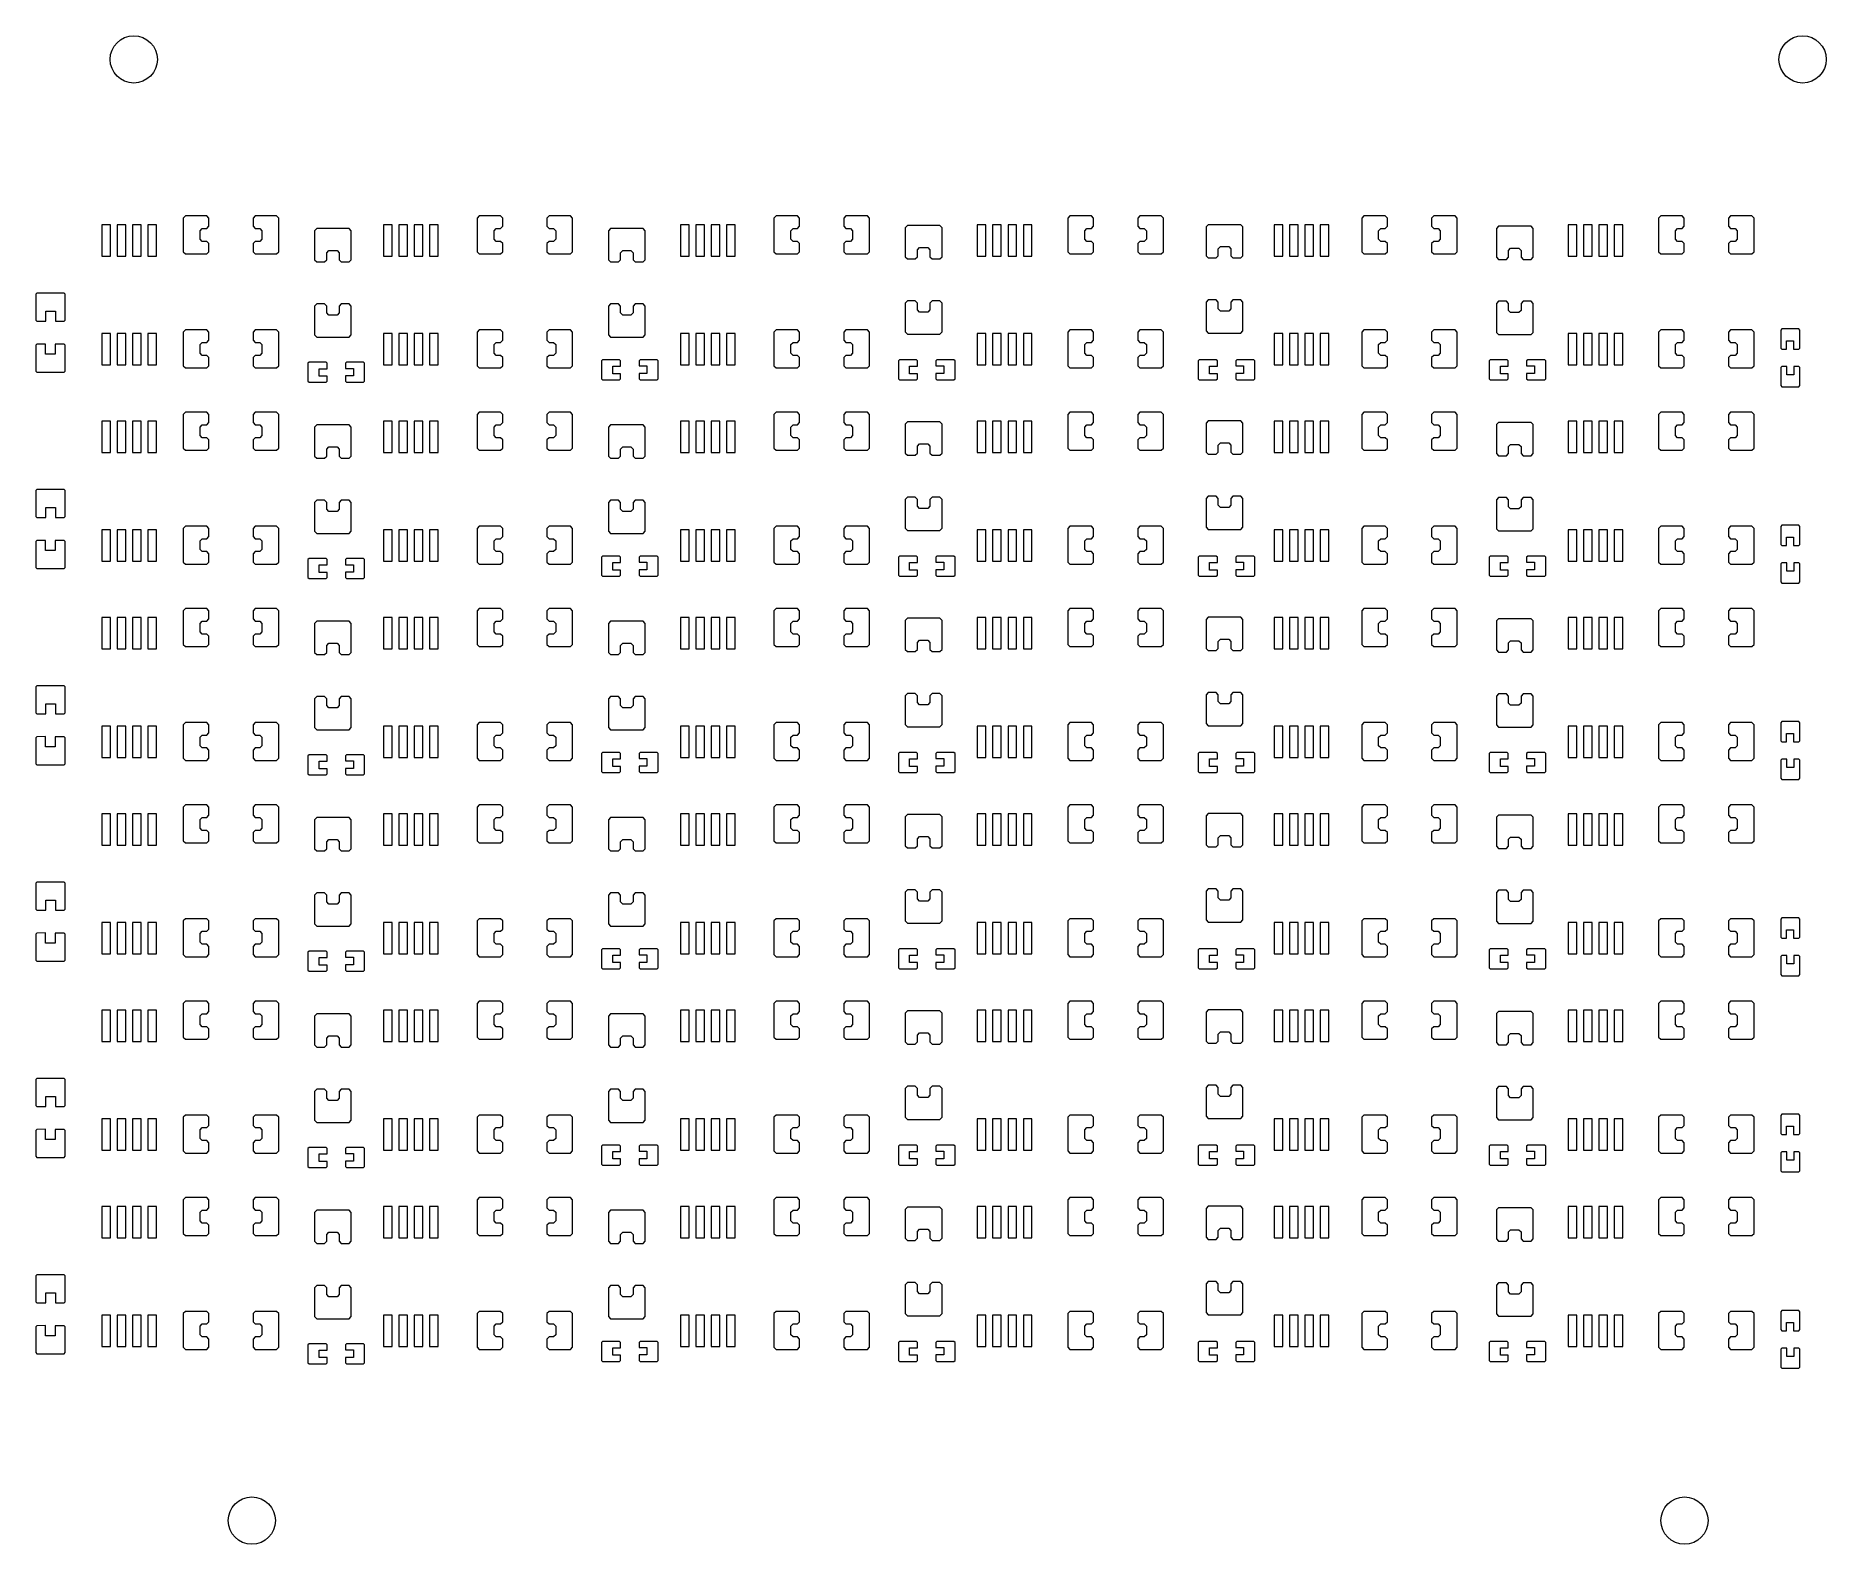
# Model space of a CAD drawing. Header units: millimetres. Extents: x 46.1 to 121.9, y 202.8 to 266.7.
import ezdxf

# ---------------------------------------------------------------- set-up
doc = ezdxf.new("R2010")
doc.units = ezdxf.units.MM
doc.header["$MEASUREMENT"] = 0
doc.layers.add('Multi-Layer', color=7, linetype='Continuous', lineweight=0)

msp = doc.modelspace()

# ---------------------------------------------------------------- linework, layer by layer
at = {"layer": 'Multi-Layer', "color": 1, "lineweight": 0, "true_color": 0xff0000}
for points in [[(48.867, 258.703), (48.867, 257.376), (49.233, 257.376), (49.233, 258.703)], [(49.883, 257.376), (49.883, 258.703), (49.517, 258.703), (49.517, 257.376)], [(50.533, 257.376), (50.533, 258.703), (50.167, 258.703), (50.167, 257.376)], [(51.183, 257.376), (51.183, 258.703), (50.817, 258.703), (50.817, 257.376)], [(52.321, 258.993), (52.321, 257.567), (52.411, 257.472), (53.318, 257.472), (53.408, 257.567), (53.408, 257.91), (53.318, 258.005), (53.128, 258.005), (53.038, 258.1), (53.038, 258.459), (53.128, 258.554), (53.318, 258.554), (53.408, 258.649), (53.408, 258.993), (53.318, 259.088), (52.411, 259.088)], [(56.365, 257.567), (56.365, 258.993), (56.275, 259.088), (55.368, 259.088), (55.278, 258.993), (55.278, 258.649), (55.368, 258.554), (55.558, 258.554), (55.648, 258.459), (55.648, 258.1), (55.558, 258.005), (55.368, 258.005), (55.278, 257.91), (55.278, 257.567), (55.368, 257.472), (56.275, 257.472)], [(61.171, 257.376), (61.171, 258.703), (60.805, 258.703), (60.805, 257.376)], [(61.821, 257.376), (61.821, 258.703), (61.455, 258.703), (61.455, 257.376)], [(62.105, 258.703), (62.105, 257.376), (62.471, 257.376), (62.471, 258.703)], [(62.755, 258.703), (62.755, 257.376), (63.121, 257.376), (63.121, 258.703)], [(64.767, 258.993), (64.767, 257.567), (64.857, 257.472), (65.764, 257.472), (65.854, 257.567), (65.854, 257.91), (65.764, 258.005), (65.574, 258.005), (65.484, 258.1), (65.484, 258.459), (65.574, 258.554), (65.764, 258.554), (65.854, 258.649), (65.854, 258.993), (65.764, 259.088), (64.857, 259.088)], [(68.811, 257.567), (68.811, 258.993), (68.721, 259.088), (67.814, 259.088), (67.724, 258.993), (67.724, 258.649), (67.814, 258.554), (68.004, 258.554), (68.094, 258.459), (68.094, 258.1), (68.004, 258.005), (67.814, 258.005), (67.724, 257.91), (67.724, 257.567), (67.814, 257.472), (68.721, 257.472)], [(73.744, 257.376), (73.744, 258.703), (73.378, 258.703), (73.378, 257.376)], [(74.394, 257.376), (74.394, 258.703), (74.028, 258.703), (74.028, 257.376)], [(74.678, 258.703), (74.678, 257.376), (75.044, 257.376), (75.044, 258.703)], [(75.328, 258.703), (75.328, 257.376), (75.694, 257.376), (75.694, 258.703)], [(77.34, 258.993), (77.34, 257.567), (77.43, 257.472), (78.337, 257.472), (78.427, 257.567), (78.427, 257.91), (78.337, 258.005), (78.147, 258.005), (78.057, 258.1), (78.057, 258.459), (78.147, 258.554), (78.337, 258.554), (78.427, 258.649), (78.427, 258.993), (78.337, 259.088), (77.43, 259.088)], [(81.384, 257.567), (81.384, 258.993), (81.294, 259.088), (80.387, 259.088), (80.297, 258.993), (80.297, 258.649), (80.387, 258.554), (80.577, 258.554), (80.667, 258.459), (80.667, 258.1), (80.577, 258.005), (80.387, 258.005), (80.297, 257.91), (80.297, 257.567), (80.387, 257.472), (81.294, 257.472)], [(84.458, 258.577), (84.368, 258.673), (82.992, 258.673), (82.902, 258.577), (82.902, 257.357), (82.992, 257.262), (83.326, 257.262), (83.416, 257.357), (83.416, 257.646), (83.506, 257.741), (83.854, 257.741), (83.944, 257.646), (83.944, 257.357), (84.034, 257.262), (84.368, 257.262), (84.458, 257.357)], [(86.317, 257.376), (86.317, 258.703), (85.951, 258.703), (85.951, 257.376)], [(86.601, 258.703), (86.601, 257.376), (86.967, 257.376), (86.967, 258.703)], [(87.251, 258.703), (87.251, 257.376), (87.617, 257.376), (87.617, 258.703)], [(87.901, 258.703), (87.901, 257.376), (88.267, 257.376), (88.267, 258.703)], [(89.786, 258.993), (89.786, 257.567), (89.876, 257.472), (90.783, 257.472), (90.873, 257.567), (90.873, 257.91), (90.783, 258.005), (90.593, 258.005), (90.503, 258.1), (90.503, 258.459), (90.593, 258.554), (90.783, 258.554), (90.873, 258.649), (90.873, 258.993), (90.783, 259.088), (89.876, 259.088)], [(93.83, 257.567), (93.83, 258.993), (93.74, 259.088), (92.833, 259.088), (92.743, 258.993), (92.743, 258.649), (92.833, 258.554), (93.023, 258.554), (93.113, 258.459), (93.113, 258.1), (93.023, 258.005), (92.833, 258.005), (92.743, 257.91), (92.743, 257.567), (92.833, 257.472), (93.74, 257.472)], [(97.2, 258.619), (97.11, 258.714), (95.735, 258.714), (95.645, 258.619), (95.645, 257.399), (95.735, 257.304), (96.068, 257.304), (96.158, 257.399), (96.158, 257.688), (96.248, 257.783), (96.597, 257.783), (96.687, 257.688), (96.687, 257.399), (96.777, 257.304), (97.11, 257.304), (97.2, 257.399)], [(98.89, 257.376), (98.89, 258.703), (98.524, 258.703), (98.524, 257.376)], [(99.54, 257.376), (99.54, 258.703), (99.174, 258.703), (99.174, 257.376)], [(99.824, 258.703), (99.824, 257.376), (100.19, 257.376), (100.19, 258.703)], [(100.474, 258.703), (100.474, 257.376), (100.84, 257.376), (100.84, 258.703)], [(102.232, 258.993), (102.232, 257.567), (102.322, 257.472), (103.229, 257.472), (103.319, 257.567), (103.319, 257.91), (103.229, 258.005), (103.039, 258.005), (102.949, 258.1), (102.949, 258.459), (103.039, 258.554), (103.229, 258.554), (103.319, 258.649), (103.319, 258.993), (103.229, 259.088), (102.322, 259.088)], [(106.276, 257.567), (106.276, 258.993), (106.186, 259.088), (105.279, 259.088), (105.189, 258.993), (105.189, 258.649), (105.279, 258.554), (105.469, 258.554), (105.559, 258.459), (105.559, 258.1), (105.469, 258.005), (105.279, 258.005), (105.189, 257.91), (105.189, 257.567), (105.279, 257.472), (106.186, 257.472)], [(109.491, 258.558), (109.401, 258.653), (108.026, 258.653), (107.936, 258.558), (107.936, 257.338), (108.026, 257.243), (108.359, 257.243), (108.449, 257.338), (108.449, 257.627), (108.539, 257.722), (108.888, 257.722), (108.978, 257.627), (108.978, 257.338), (109.068, 257.243), (109.401, 257.243), (109.491, 257.338)], [(111.336, 257.376), (111.336, 258.703), (110.97, 258.703), (110.97, 257.376)], [(111.62, 258.703), (111.62, 257.376), (111.986, 257.376), (111.986, 258.703)], [(112.27, 258.703), (112.27, 257.376), (112.636, 257.376), (112.636, 258.703)], [(112.92, 258.703), (112.92, 257.376), (113.286, 257.376), (113.286, 258.703)], [(114.805, 258.993), (114.805, 257.567), (114.895, 257.472), (115.802, 257.472), (115.892, 257.567), (115.892, 257.91), (115.802, 258.005), (115.612, 258.005), (115.522, 258.1), (115.522, 258.459), (115.612, 258.554), (115.802, 258.554), (115.892, 258.649), (115.892, 258.993), (115.802, 259.088), (114.895, 259.088)], [(118.849, 257.567), (118.849, 258.993), (118.759, 259.088), (117.852, 259.088), (117.762, 258.993), (117.762, 258.649), (117.852, 258.554), (118.042, 258.554), (118.132, 258.459), (118.132, 258.1), (118.042, 258.005), (117.852, 258.005), (117.762, 257.91), (117.762, 257.567), (117.852, 257.472), (118.759, 257.472)], [(59.439, 258.45), (59.349, 258.546), (57.973, 258.546), (57.883, 258.45), (57.883, 257.23), (57.973, 257.135), (58.307, 257.135), (58.397, 257.23), (58.397, 257.519), (58.487, 257.614), (58.835, 257.614), (58.925, 257.519), (58.925, 257.23), (59.015, 257.135), (59.349, 257.135), (59.439, 257.23)], [(71.885, 258.45), (71.795, 258.546), (70.419, 258.546), (70.329, 258.45), (70.329, 257.23), (70.419, 257.135), (70.753, 257.135), (70.843, 257.23), (70.843, 257.519), (70.933, 257.614), (71.281, 257.614), (71.371, 257.519), (71.371, 257.23), (71.461, 257.135), (71.795, 257.135), (71.885, 257.23)], [(47.319, 255.766), (47.274, 255.813), (46.122, 255.813), (46.077, 255.766), (46.077, 254.673), (46.122, 254.626), (46.499, 254.63), (46.499, 255.048), (46.904, 255.048), (46.904, 254.621), (47.274, 254.626), (47.319, 254.673)], [(57.883, 255.265), (57.883, 254.045), (57.973, 253.95), (59.349, 253.95), (59.439, 254.045), (59.439, 255.265), (59.349, 255.36), (59.015, 255.36), (58.925, 255.265), (58.925, 254.976), (58.835, 254.881), (58.487, 254.881), (58.397, 254.976), (58.397, 255.265), (58.307, 255.36), (57.973, 255.36)], [(70.329, 255.265), (70.329, 254.045), (70.419, 253.95), (71.795, 253.95), (71.885, 254.045), (71.885, 255.265), (71.795, 255.36), (71.461, 255.36), (71.371, 255.265), (71.371, 254.976), (71.281, 254.881), (70.933, 254.881), (70.843, 254.976), (70.843, 255.265), (70.753, 255.36), (70.419, 255.36)], [(82.902, 255.392), (82.902, 254.172), (82.992, 254.077), (84.368, 254.077), (84.458, 254.172), (84.458, 255.392), (84.368, 255.487), (84.034, 255.487), (83.944, 255.392), (83.944, 255.103), (83.854, 255.008), (83.506, 255.008), (83.416, 255.103), (83.416, 255.392), (83.326, 255.487), (82.992, 255.487)], [(95.645, 255.434), (95.645, 254.214), (95.735, 254.119), (97.11, 254.119), (97.2, 254.214), (97.2, 255.434), (97.11, 255.529), (96.777, 255.529), (96.687, 255.434), (96.687, 255.145), (96.597, 255.05), (96.248, 255.05), (96.158, 255.145), (96.158, 255.434), (96.068, 255.529), (95.735, 255.529)], [(107.936, 255.373), (107.936, 254.153), (108.026, 254.058), (109.401, 254.058), (109.491, 254.153), (109.491, 255.373), (109.401, 255.468), (109.068, 255.468), (108.978, 255.373), (108.978, 255.084), (108.888, 254.989), (108.539, 254.989), (108.449, 255.084), (108.449, 255.373), (108.359, 255.468), (108.026, 255.468)], [(48.867, 254.103), (48.867, 252.776), (49.233, 252.776), (49.233, 254.103)], [(49.883, 252.776), (49.883, 254.103), (49.517, 254.103), (49.517, 252.776)], [(50.533, 252.776), (50.533, 254.103), (50.167, 254.103), (50.167, 252.776)], [(51.183, 252.776), (51.183, 254.103), (50.817, 254.103), (50.817, 252.776)], [(52.321, 254.167), (52.321, 252.741), (52.411, 252.646), (53.318, 252.646), (53.408, 252.741), (53.408, 253.084), (53.318, 253.179), (53.128, 253.179), (53.038, 253.274), (53.038, 253.633), (53.128, 253.728), (53.318, 253.728), (53.408, 253.823), (53.408, 254.167), (53.318, 254.262), (52.411, 254.262)], [(56.365, 252.741), (56.365, 254.167), (56.275, 254.262), (55.368, 254.262), (55.278, 254.167), (55.278, 253.823), (55.368, 253.728), (55.558, 253.728), (55.648, 253.633), (55.648, 253.274), (55.558, 253.179), (55.368, 253.179), (55.278, 253.084), (55.278, 252.741), (55.368, 252.646), (56.275, 252.646)], [(61.171, 252.776), (61.171, 254.103), (60.805, 254.103), (60.805, 252.776)], [(61.821, 252.776), (61.821, 254.103), (61.455, 254.103), (61.455, 252.776)], [(62.105, 254.103), (62.105, 252.776), (62.471, 252.776), (62.471, 254.103)], [(62.755, 254.103), (62.755, 252.776), (63.121, 252.776), (63.121, 254.103)], [(64.767, 254.167), (64.767, 252.741), (64.857, 252.646), (65.764, 252.646), (65.854, 252.741), (65.854, 253.084), (65.764, 253.179), (65.574, 253.179), (65.484, 253.274), (65.484, 253.633), (65.574, 253.728), (65.764, 253.728), (65.854, 253.823), (65.854, 254.167), (65.764, 254.262), (64.857, 254.262)], [(68.811, 252.741), (68.811, 254.167), (68.721, 254.262), (67.814, 254.262), (67.724, 254.167), (67.724, 253.823), (67.814, 253.728), (68.004, 253.728), (68.094, 253.633), (68.094, 253.274), (68.004, 253.179), (67.814, 253.179), (67.724, 253.084), (67.724, 252.741), (67.814, 252.646), (68.721, 252.646)], [(73.744, 252.776), (73.744, 254.103), (73.378, 254.103), (73.378, 252.776)], [(74.394, 252.776), (74.394, 254.103), (74.028, 254.103), (74.028, 252.776)], [(74.678, 254.103), (74.678, 252.776), (75.044, 252.776), (75.044, 254.103)], [(75.328, 254.103), (75.328, 252.776), (75.694, 252.776), (75.694, 254.103)], [(77.34, 254.167), (77.34, 252.741), (77.43, 252.646), (78.337, 252.646), (78.427, 252.741), (78.427, 253.084), (78.337, 253.179), (78.147, 253.179), (78.057, 253.274), (78.057, 253.633), (78.147, 253.728), (78.337, 253.728), (78.427, 253.823), (78.427, 254.167), (78.337, 254.262), (77.43, 254.262)], [(81.384, 252.741), (81.384, 254.167), (81.294, 254.262), (80.387, 254.262), (80.297, 254.167), (80.297, 253.823), (80.387, 253.728), (80.577, 253.728), (80.667, 253.633), (80.667, 253.274), (80.577, 253.179), (80.387, 253.179), (80.297, 253.084), (80.297, 252.741), (80.387, 252.646), (81.294, 252.646)], [(86.317, 252.776), (86.317, 254.103), (85.951, 254.103), (85.951, 252.776)], [(86.601, 254.103), (86.601, 252.776), (86.967, 252.776), (86.967, 254.103)], [(87.251, 254.103), (87.251, 252.776), (87.617, 252.776), (87.617, 254.103)], [(87.901, 254.103), (87.901, 252.776), (88.267, 252.776), (88.267, 254.103)], [(89.786, 254.167), (89.786, 252.741), (89.876, 252.646), (90.783, 252.646), (90.873, 252.741), (90.873, 253.084), (90.783, 253.179), (90.593, 253.179), (90.503, 253.274), (90.503, 253.633), (90.593, 253.728), (90.783, 253.728), (90.873, 253.823), (90.873, 254.167), (90.783, 254.262), (89.876, 254.262)], [(93.83, 252.741), (93.83, 254.167), (93.74, 254.262), (92.833, 254.262), (92.743, 254.167), (92.743, 253.823), (92.833, 253.728), (93.023, 253.728), (93.113, 253.633), (93.113, 253.274), (93.023, 253.179), (92.833, 253.179), (92.743, 253.084), (92.743, 252.741), (92.833, 252.646), (93.74, 252.646)], [(98.89, 252.776), (98.89, 254.103), (98.524, 254.103), (98.524, 252.776)], [(99.54, 252.776), (99.54, 254.103), (99.174, 254.103), (99.174, 252.776)], [(99.824, 254.103), (99.824, 252.776), (100.19, 252.776), (100.19, 254.103)], [(100.474, 254.103), (100.474, 252.776), (100.84, 252.776), (100.84, 254.103)], [(102.232, 254.167), (102.232, 252.741), (102.322, 252.646), (103.229, 252.646), (103.319, 252.741), (103.319, 253.084), (103.229, 253.179), (103.039, 253.179), (102.949, 253.274), (102.949, 253.633), (103.039, 253.728), (103.229, 253.728), (103.319, 253.823), (103.319, 254.167), (103.229, 254.262), (102.322, 254.262)], [(106.276, 252.741), (106.276, 254.167), (106.186, 254.262), (105.279, 254.262), (105.189, 254.167), (105.189, 253.823), (105.279, 253.728), (105.469, 253.728), (105.559, 253.633), (105.559, 253.274), (105.469, 253.179), (105.279, 253.179), (105.189, 253.084), (105.189, 252.741), (105.279, 252.646), (106.186, 252.646)], [(111.336, 252.776), (111.336, 254.103), (110.97, 254.103), (110.97, 252.776)], [(111.62, 254.103), (111.62, 252.776), (111.986, 252.776), (111.986, 254.103)], [(112.27, 254.103), (112.27, 252.776), (112.636, 252.776), (112.636, 254.103)], [(112.92, 254.103), (112.92, 252.776), (113.286, 252.776), (113.286, 254.103)], [(114.805, 254.167), (114.805, 252.741), (114.895, 252.646), (115.802, 252.646), (115.892, 252.741), (115.892, 253.084), (115.802, 253.179), (115.612, 253.179), (115.522, 253.274), (115.522, 253.633), (115.612, 253.728), (115.802, 253.728), (115.892, 253.823), (115.892, 254.167), (115.802, 254.262), (114.895, 254.262)], [(118.849, 252.741), (118.849, 254.167), (118.759, 254.262), (117.852, 254.262), (117.762, 254.167), (117.762, 253.823), (117.852, 253.728), (118.042, 253.728), (118.132, 253.633), (118.132, 253.274), (118.042, 253.179), (117.852, 253.179), (117.762, 253.084), (117.762, 252.741), (117.852, 252.646), (118.759, 252.646)], [(120.788, 253.488), (120.788, 254.248), (120.743, 254.295), (120.023, 254.295), (119.978, 254.248), (119.978, 253.488), (120.023, 253.44), (120.228, 253.44), (120.228, 253.792), (120.525, 253.792), (120.525, 253.44), (120.743, 253.44)], [(47.319, 252.513), (47.319, 253.606), (47.274, 253.653), (46.896, 253.649), (46.896, 253.231), (46.491, 253.231), (46.491, 253.658), (46.122, 253.653), (46.077, 253.606), (46.077, 252.513), (46.122, 252.466), (47.274, 252.466)], [(57.604, 252.844), (57.604, 252.084), (57.649, 252.037), (58.369, 252.037), (58.414, 252.084), (58.414, 252.301), (58.081, 252.301), (58.081, 252.614), (58.414, 252.614), (58.414, 252.844), (58.369, 252.892), (57.649, 252.892)], [(60.004, 252.084), (60.004, 252.844), (59.959, 252.892), (59.239, 252.892), (59.194, 252.844), (59.194, 252.628), (59.527, 252.628), (59.527, 252.314), (59.194, 252.314), (59.194, 252.084), (59.239, 252.037), (59.959, 252.037)], [(70.034, 252.945), (70.034, 252.185), (70.079, 252.137), (70.799, 252.137), (70.844, 252.185), (70.844, 252.401), (70.511, 252.401), (70.511, 252.715), (70.844, 252.715), (70.844, 252.945), (70.799, 252.992), (70.079, 252.992)], [(72.434, 252.185), (72.434, 252.945), (72.389, 252.992), (71.669, 252.992), (71.624, 252.945), (71.624, 252.728), (71.957, 252.728), (71.957, 252.415), (71.624, 252.415), (71.624, 252.185), (71.669, 252.137), (72.389, 252.137)], [(82.607, 252.945), (82.607, 252.185), (82.652, 252.137), (83.372, 252.137), (83.417, 252.185), (83.417, 252.401), (83.084, 252.401), (83.084, 252.715), (83.417, 252.715), (83.417, 252.945), (83.372, 252.992), (82.652, 252.992)], [(85.007, 252.185), (85.007, 252.945), (84.962, 252.992), (84.242, 252.992), (84.197, 252.945), (84.197, 252.728), (84.53, 252.728), (84.53, 252.415), (84.197, 252.415), (84.197, 252.185), (84.242, 252.137), (84.962, 252.137)], [(95.307, 252.945), (95.307, 252.185), (95.352, 252.137), (96.072, 252.137), (96.117, 252.185), (96.117, 252.401), (95.784, 252.401), (95.784, 252.715), (96.117, 252.715), (96.117, 252.945), (96.072, 252.992), (95.352, 252.992)], [(97.707, 252.185), (97.707, 252.945), (97.662, 252.992), (96.942, 252.992), (96.897, 252.945), (96.897, 252.728), (97.23, 252.728), (97.23, 252.415), (96.897, 252.415), (96.897, 252.185), (96.942, 252.137), (97.662, 252.137)], [(107.626, 252.945), (107.626, 252.185), (107.671, 252.137), (108.391, 252.137), (108.436, 252.185), (108.436, 252.401), (108.103, 252.401), (108.103, 252.715), (108.436, 252.715), (108.436, 252.945), (108.391, 252.992), (107.671, 252.992)], [(110.026, 252.185), (110.026, 252.945), (109.981, 252.992), (109.261, 252.992), (109.216, 252.945), (109.216, 252.728), (109.549, 252.728), (109.549, 252.415), (109.216, 252.415), (109.216, 252.185), (109.261, 252.137), (109.981, 252.137)], [(119.978, 252.658), (119.978, 251.898), (120.023, 251.85), (120.743, 251.85), (120.788, 251.898), (120.788, 252.658), (120.743, 252.705), (120.538, 252.705), (120.538, 252.354), (120.241, 252.354), (120.241, 252.705), (120.023, 252.705)], [(48.867, 250.387), (48.867, 249.059), (49.233, 249.059), (49.233, 250.387)], [(49.883, 249.059), (49.883, 250.387), (49.517, 250.387), (49.517, 249.059)], [(50.533, 249.059), (50.533, 250.387), (50.167, 250.387), (50.167, 249.059)], [(51.183, 249.059), (51.183, 250.387), (50.817, 250.387), (50.817, 249.059)], [(52.321, 250.676), (52.321, 249.25), (52.411, 249.155), (53.318, 249.155), (53.408, 249.25), (53.408, 249.593), (53.318, 249.688), (53.128, 249.688), (53.038, 249.783), (53.038, 250.143), (53.128, 250.238), (53.318, 250.238), (53.408, 250.333), (53.408, 250.676), (53.318, 250.771), (52.411, 250.771)], [(56.365, 249.25), (56.365, 250.676), (56.275, 250.771), (55.368, 250.771), (55.278, 250.676), (55.278, 250.333), (55.368, 250.238), (55.558, 250.238), (55.648, 250.143), (55.648, 249.783), (55.558, 249.688), (55.368, 249.688), (55.278, 249.593), (55.278, 249.25), (55.368, 249.155), (56.275, 249.155)], [(57.973, 250.229), (57.883, 250.134), (57.883, 248.913), (57.973, 248.818), (58.307, 248.818), (58.397, 248.913), (58.397, 249.203), (58.487, 249.298), (58.835, 249.298), (58.925, 249.203), (58.925, 248.913), (59.015, 248.818), (59.349, 248.818), (59.439, 248.913), (59.439, 250.134), (59.349, 250.229)], [(61.171, 249.059), (61.171, 250.387), (60.805, 250.387), (60.805, 249.059)], [(61.821, 249.059), (61.821, 250.387), (61.455, 250.387), (61.455, 249.059)], [(62.105, 250.387), (62.105, 249.059), (62.471, 249.059), (62.471, 250.387)], [(62.755, 250.387), (62.755, 249.059), (63.121, 249.059), (63.121, 250.387)], [(64.767, 250.676), (64.767, 249.25), (64.857, 249.155), (65.764, 249.155), (65.854, 249.25), (65.854, 249.593), (65.764, 249.688), (65.574, 249.688), (65.484, 249.783), (65.484, 250.143), (65.574, 250.238), (65.764, 250.238), (65.854, 250.333), (65.854, 250.676), (65.764, 250.771), (64.857, 250.771)], [(68.811, 249.25), (68.811, 250.676), (68.721, 250.771), (67.814, 250.771), (67.724, 250.676), (67.724, 250.333), (67.814, 250.238), (68.004, 250.238), (68.094, 250.143), (68.094, 249.783), (68.004, 249.688), (67.814, 249.688), (67.724, 249.593), (67.724, 249.25), (67.814, 249.155), (68.721, 249.155)], [(70.419, 250.229), (70.329, 250.134), (70.329, 248.913), (70.419, 248.818), (70.753, 248.818), (70.843, 248.913), (70.843, 249.203), (70.933, 249.298), (71.281, 249.298), (71.371, 249.203), (71.371, 248.913), (71.461, 248.818), (71.795, 248.818), (71.885, 248.913), (71.885, 250.134), (71.795, 250.229)], [(73.744, 249.059), (73.744, 250.387), (73.378, 250.387), (73.378, 249.059)], [(74.394, 249.059), (74.394, 250.387), (74.028, 250.387), (74.028, 249.059)], [(74.678, 250.387), (74.678, 249.059), (75.044, 249.059), (75.044, 250.387)], [(75.328, 250.387), (75.328, 249.059), (75.694, 249.059), (75.694, 250.387)], [(77.34, 250.676), (77.34, 249.25), (77.43, 249.155), (78.337, 249.155), (78.427, 249.25), (78.427, 249.593), (78.337, 249.688), (78.147, 249.688), (78.057, 249.783), (78.057, 250.143), (78.147, 250.238), (78.337, 250.238), (78.427, 250.333), (78.427, 250.676), (78.337, 250.771), (77.43, 250.771)], [(81.384, 249.25), (81.384, 250.676), (81.294, 250.771), (80.387, 250.771), (80.297, 250.676), (80.297, 250.333), (80.387, 250.238), (80.577, 250.238), (80.667, 250.143), (80.667, 249.783), (80.577, 249.688), (80.387, 249.688), (80.297, 249.593), (80.297, 249.25), (80.387, 249.155), (81.294, 249.155)], [(82.992, 250.356), (82.902, 250.261), (82.902, 249.04), (82.992, 248.945), (83.326, 248.945), (83.416, 249.04), (83.416, 249.33), (83.506, 249.425), (83.854, 249.425), (83.944, 249.33), (83.944, 249.04), (84.034, 248.945), (84.368, 248.945), (84.458, 249.04), (84.458, 250.261), (84.368, 250.356)], [(86.317, 249.059), (86.317, 250.387), (85.951, 250.387), (85.951, 249.059)], [(86.601, 250.387), (86.601, 249.059), (86.967, 249.059), (86.967, 250.387)], [(87.251, 250.387), (87.251, 249.059), (87.617, 249.059), (87.617, 250.387)], [(87.901, 250.387), (87.901, 249.059), (88.267, 249.059), (88.267, 250.387)], [(89.786, 250.676), (89.786, 249.25), (89.876, 249.155), (90.783, 249.155), (90.873, 249.25), (90.873, 249.593), (90.783, 249.688), (90.593, 249.688), (90.503, 249.783), (90.503, 250.143), (90.593, 250.238), (90.783, 250.238), (90.873, 250.333), (90.873, 250.676), (90.783, 250.771), (89.876, 250.771)], [(93.83, 249.25), (93.83, 250.676), (93.74, 250.771), (92.833, 250.771), (92.743, 250.676), (92.743, 250.333), (92.833, 250.238), (93.023, 250.238), (93.113, 250.143), (93.113, 249.783), (93.023, 249.688), (92.833, 249.688), (92.743, 249.593), (92.743, 249.25), (92.833, 249.155), (93.74, 249.155)], [(95.735, 250.398), (95.645, 250.303), (95.645, 249.082), (95.735, 248.987), (96.068, 248.987), (96.158, 249.082), (96.158, 249.372), (96.248, 249.467), (96.597, 249.467), (96.687, 249.372), (96.687, 249.082), (96.777, 248.987), (97.11, 248.987), (97.2, 249.082), (97.2, 250.303), (97.11, 250.398)], [(98.89, 249.059), (98.89, 250.387), (98.524, 250.387), (98.524, 249.059)], [(99.54, 249.059), (99.54, 250.387), (99.174, 250.387), (99.174, 249.059)], [(99.824, 250.387), (99.824, 249.059), (100.19, 249.059), (100.19, 250.387)], [(100.474, 250.387), (100.474, 249.059), (100.84, 249.059), (100.84, 250.387)], [(102.232, 250.676), (102.232, 249.25), (102.322, 249.155), (103.229, 249.155), (103.319, 249.25), (103.319, 249.593), (103.229, 249.688), (103.039, 249.688), (102.949, 249.783), (102.949, 250.143), (103.039, 250.238), (103.229, 250.238), (103.319, 250.333), (103.319, 250.676), (103.229, 250.771), (102.322, 250.771)], [(106.276, 249.25), (106.276, 250.676), (106.186, 250.771), (105.279, 250.771), (105.189, 250.676), (105.189, 250.333), (105.279, 250.238), (105.469, 250.238), (105.559, 250.143), (105.559, 249.783), (105.469, 249.688), (105.279, 249.688), (105.189, 249.593), (105.189, 249.25), (105.279, 249.155), (106.186, 249.155)], [(108.026, 250.337), (107.936, 250.242), (107.936, 249.021), (108.026, 248.926), (108.359, 248.926), (108.449, 249.021), (108.449, 249.311), (108.539, 249.406), (108.888, 249.406), (108.978, 249.311), (108.978, 249.021), (109.068, 248.926), (109.401, 248.926), (109.491, 249.021), (109.491, 250.242), (109.401, 250.337)], [(111.336, 249.059), (111.336, 250.387), (110.97, 250.387), (110.97, 249.059)], [(111.62, 250.387), (111.62, 249.059), (111.986, 249.059), (111.986, 250.387)], [(112.27, 250.387), (112.27, 249.059), (112.636, 249.059), (112.636, 250.387)], [(112.92, 250.387), (112.92, 249.059), (113.286, 249.059), (113.286, 250.387)], [(114.805, 250.676), (114.805, 249.25), (114.895, 249.155), (115.802, 249.155), (115.892, 249.25), (115.892, 249.593), (115.802, 249.688), (115.612, 249.688), (115.522, 249.783), (115.522, 250.143), (115.612, 250.238), (115.802, 250.238), (115.892, 250.333), (115.892, 250.676), (115.802, 250.771), (114.895, 250.771)], [(118.849, 249.25), (118.849, 250.676), (118.759, 250.771), (117.852, 250.771), (117.762, 250.676), (117.762, 250.333), (117.852, 250.238), (118.042, 250.238), (118.132, 250.143), (118.132, 249.783), (118.042, 249.688), (117.852, 249.688), (117.762, 249.593), (117.762, 249.25), (117.852, 249.155), (118.759, 249.155)], [(46.077, 247.449), (46.077, 246.356), (46.122, 246.309), (46.499, 246.314), (46.499, 246.732), (46.904, 246.732), (46.904, 246.304), (47.274, 246.309), (47.319, 246.356), (47.319, 247.449), (47.274, 247.496), (46.122, 247.496)], [(95.645, 247.118), (95.645, 245.897), (95.735, 245.802), (97.11, 245.802), (97.2, 245.897), (97.2, 247.118), (97.11, 247.213), (96.777, 247.213), (96.687, 247.118), (96.687, 246.828), (96.597, 246.733), (96.248, 246.733), (96.158, 246.828), (96.158, 247.118), (96.068, 247.213), (95.735, 247.213)], [(57.883, 246.949), (57.883, 245.728), (57.973, 245.633), (59.349, 245.633), (59.439, 245.728), (59.439, 246.949), (59.349, 247.044), (59.015, 247.044), (58.925, 246.949), (58.925, 246.659), (58.835, 246.564), (58.487, 246.564), (58.397, 246.659), (58.397, 246.949), (58.307, 247.044), (57.973, 247.044)], [(70.329, 246.949), (70.329, 245.728), (70.419, 245.633), (71.795, 245.633), (71.885, 245.728), (71.885, 246.949), (71.795, 247.044), (71.461, 247.044), (71.371, 246.949), (71.371, 246.659), (71.281, 246.564), (70.933, 246.564), (70.843, 246.659), (70.843, 246.949), (70.753, 247.044), (70.419, 247.044)], [(82.902, 247.076), (82.902, 245.855), (82.992, 245.76), (84.368, 245.76), (84.458, 245.855), (84.458, 247.076), (84.368, 247.171), (84.034, 247.171), (83.944, 247.076), (83.944, 246.786), (83.854, 246.691), (83.506, 246.691), (83.416, 246.786), (83.416, 247.076), (83.326, 247.171), (82.992, 247.171)], [(107.936, 247.057), (107.936, 245.836), (108.026, 245.741), (109.401, 245.741), (109.491, 245.836), (109.491, 247.057), (109.401, 247.152), (109.068, 247.152), (108.978, 247.057), (108.978, 246.767), (108.888, 246.672), (108.539, 246.672), (108.449, 246.767), (108.449, 247.057), (108.359, 247.152), (108.026, 247.152)], [(48.867, 245.787), (48.867, 244.46), (49.233, 244.46), (49.233, 245.787)], [(49.883, 244.46), (49.883, 245.787), (49.517, 245.787), (49.517, 244.46)], [(50.533, 244.46), (50.533, 245.787), (50.167, 245.787), (50.167, 244.46)], [(51.183, 244.46), (51.183, 245.787), (50.817, 245.787), (50.817, 244.46)], [(52.321, 245.85), (52.321, 244.424), (52.411, 244.329), (53.318, 244.329), (53.408, 244.424), (53.408, 244.767), (53.318, 244.862), (53.128, 244.862), (53.038, 244.957), (53.038, 245.317), (53.128, 245.412), (53.318, 245.412), (53.408, 245.507), (53.408, 245.85), (53.318, 245.945), (52.411, 245.945)], [(56.365, 244.424), (56.365, 245.85), (56.275, 245.945), (55.368, 245.945), (55.278, 245.85), (55.278, 245.507), (55.368, 245.412), (55.558, 245.412), (55.648, 245.317), (55.648, 244.957), (55.558, 244.862), (55.368, 244.862), (55.278, 244.767), (55.278, 244.424), (55.368, 244.329), (56.275, 244.329)], [(61.171, 244.46), (61.171, 245.787), (60.805, 245.787), (60.805, 244.46)], [(61.821, 244.46), (61.821, 245.787), (61.455, 245.787), (61.455, 244.46)], [(62.105, 245.787), (62.105, 244.46), (62.471, 244.46), (62.471, 245.787)], [(62.755, 245.787), (62.755, 244.46), (63.121, 244.46), (63.121, 245.787)], [(64.767, 245.85), (64.767, 244.424), (64.857, 244.329), (65.764, 244.329), (65.854, 244.424), (65.854, 244.767), (65.764, 244.862), (65.574, 244.862), (65.484, 244.957), (65.484, 245.317), (65.574, 245.412), (65.764, 245.412), (65.854, 245.507), (65.854, 245.85), (65.764, 245.945), (64.857, 245.945)], [(68.811, 244.424), (68.811, 245.85), (68.721, 245.945), (67.814, 245.945), (67.724, 245.85), (67.724, 245.507), (67.814, 245.412), (68.004, 245.412), (68.094, 245.317), (68.094, 244.957), (68.004, 244.862), (67.814, 244.862), (67.724, 244.767), (67.724, 244.424), (67.814, 244.329), (68.721, 244.329)], [(73.744, 244.46), (73.744, 245.787), (73.378, 245.787), (73.378, 244.46)], [(74.394, 244.46), (74.394, 245.787), (74.028, 245.787), (74.028, 244.46)], [(74.678, 245.787), (74.678, 244.46), (75.044, 244.46), (75.044, 245.787)], [(75.328, 245.787), (75.328, 244.46), (75.694, 244.46), (75.694, 245.787)], [(77.34, 245.85), (77.34, 244.424), (77.43, 244.329), (78.337, 244.329), (78.427, 244.424), (78.427, 244.767), (78.337, 244.862), (78.147, 244.862), (78.057, 244.957), (78.057, 245.317), (78.147, 245.412), (78.337, 245.412), (78.427, 245.507), (78.427, 245.85), (78.337, 245.945), (77.43, 245.945)], [(81.384, 244.424), (81.384, 245.85), (81.294, 245.945), (80.387, 245.945), (80.297, 245.85), (80.297, 245.507), (80.387, 245.412), (80.577, 245.412), (80.667, 245.317), (80.667, 244.957), (80.577, 244.862), (80.387, 244.862), (80.297, 244.767), (80.297, 244.424), (80.387, 244.329), (81.294, 244.329)], [(86.317, 244.46), (86.317, 245.787), (85.951, 245.787), (85.951, 244.46)], [(86.601, 245.787), (86.601, 244.46), (86.967, 244.46), (86.967, 245.787)], [(87.251, 245.787), (87.251, 244.46), (87.617, 244.46), (87.617, 245.787)], [(87.901, 245.787), (87.901, 244.46), (88.267, 244.46), (88.267, 245.787)], [(89.786, 245.85), (89.786, 244.424), (89.876, 244.329), (90.783, 244.329), (90.873, 244.424), (90.873, 244.767), (90.783, 244.862), (90.593, 244.862), (90.503, 244.957), (90.503, 245.317), (90.593, 245.412), (90.783, 245.412), (90.873, 245.507), (90.873, 245.85), (90.783, 245.945), (89.876, 245.945)], [(93.83, 244.424), (93.83, 245.85), (93.74, 245.945), (92.833, 245.945), (92.743, 245.85), (92.743, 245.507), (92.833, 245.412), (93.023, 245.412), (93.113, 245.317), (93.113, 244.957), (93.023, 244.862), (92.833, 244.862), (92.743, 244.767), (92.743, 244.424), (92.833, 244.329), (93.74, 244.329)], [(98.89, 244.46), (98.89, 245.787), (98.524, 245.787), (98.524, 244.46)], [(99.54, 244.46), (99.54, 245.787), (99.174, 245.787), (99.174, 244.46)], [(99.824, 245.787), (99.824, 244.46), (100.19, 244.46), (100.19, 245.787)], [(100.474, 245.787), (100.474, 244.46), (100.84, 244.46), (100.84, 245.787)], [(102.232, 245.85), (102.232, 244.424), (102.322, 244.329), (103.229, 244.329), (103.319, 244.424), (103.319, 244.767), (103.229, 244.862), (103.039, 244.862), (102.949, 244.957), (102.949, 245.317), (103.039, 245.412), (103.229, 245.412), (103.319, 245.507), (103.319, 245.85), (103.229, 245.945), (102.322, 245.945)], [(106.276, 244.424), (106.276, 245.85), (106.186, 245.945), (105.279, 245.945), (105.189, 245.85), (105.189, 245.507), (105.279, 245.412), (105.469, 245.412), (105.559, 245.317), (105.559, 244.957), (105.469, 244.862), (105.279, 244.862), (105.189, 244.767), (105.189, 244.424), (105.279, 244.329), (106.186, 244.329)], [(111.336, 244.46), (111.336, 245.787), (110.97, 245.787), (110.97, 244.46)], [(111.62, 245.787), (111.62, 244.46), (111.986, 244.46), (111.986, 245.787)], [(112.27, 245.787), (112.27, 244.46), (112.636, 244.46), (112.636, 245.787)], [(112.92, 245.787), (112.92, 244.46), (113.286, 244.46), (113.286, 245.787)], [(114.805, 245.85), (114.805, 244.424), (114.895, 244.329), (115.802, 244.329), (115.892, 244.424), (115.892, 244.767), (115.802, 244.862), (115.612, 244.862), (115.522, 244.957), (115.522, 245.317), (115.612, 245.412), (115.802, 245.412), (115.892, 245.507), (115.892, 245.85), (115.802, 245.945), (114.895, 245.945)], [(118.849, 244.424), (118.849, 245.85), (118.759, 245.945), (117.852, 245.945), (117.762, 245.85), (117.762, 245.507), (117.852, 245.412), (118.042, 245.412), (118.132, 245.317), (118.132, 244.957), (118.042, 244.862), (117.852, 244.862), (117.762, 244.767), (117.762, 244.424), (117.852, 244.329), (118.759, 244.329)], [(120.788, 245.171), (120.788, 245.931), (120.743, 245.979), (120.023, 245.979), (119.978, 245.931), (119.978, 245.171), (120.023, 245.124), (120.228, 245.124), (120.228, 245.475), (120.525, 245.475), (120.525, 245.124), (120.743, 245.124)], [(47.319, 244.197), (47.319, 245.289), (47.274, 245.337), (46.896, 245.332), (46.896, 244.914), (46.491, 244.914), (46.491, 245.342), (46.122, 245.337), (46.077, 245.289), (46.077, 244.197), (46.122, 244.149), (47.274, 244.149)], [(57.604, 244.528), (57.604, 243.768), (57.649, 243.72), (58.369, 243.72), (58.414, 243.768), (58.414, 243.984), (58.081, 243.984), (58.081, 244.298), (58.414, 244.298), (58.414, 244.528), (58.369, 244.575), (57.649, 244.575)], [(60.004, 243.768), (60.004, 244.528), (59.959, 244.575), (59.239, 244.575), (59.194, 244.528), (59.194, 244.311), (59.527, 244.311), (59.527, 243.998), (59.194, 243.998), (59.194, 243.768), (59.239, 243.72), (59.959, 243.72)], [(70.034, 244.628), (70.034, 243.868), (70.079, 243.821), (70.799, 243.821), (70.844, 243.868), (70.844, 244.085), (70.511, 244.085), (70.511, 244.398), (70.844, 244.398), (70.844, 244.628), (70.799, 244.676), (70.079, 244.676)], [(72.434, 243.868), (72.434, 244.628), (72.389, 244.676), (71.669, 244.676), (71.624, 244.628), (71.624, 244.411), (71.957, 244.411), (71.957, 244.098), (71.624, 244.098), (71.624, 243.868), (71.669, 243.821), (72.389, 243.821)], [(82.607, 244.628), (82.607, 243.868), (82.652, 243.821), (83.372, 243.821), (83.417, 243.868), (83.417, 244.085), (83.084, 244.085), (83.084, 244.398), (83.417, 244.398), (83.417, 244.628), (83.372, 244.676), (82.652, 244.676)], [(85.007, 243.868), (85.007, 244.628), (84.962, 244.676), (84.242, 244.676), (84.197, 244.628), (84.197, 244.411), (84.53, 244.411), (84.53, 244.098), (84.197, 244.098), (84.197, 243.868), (84.242, 243.821), (84.962, 243.821)], [(95.307, 244.628), (95.307, 243.868), (95.352, 243.821), (96.072, 243.821), (96.117, 243.868), (96.117, 244.085), (95.784, 244.085), (95.784, 244.398), (96.117, 244.398), (96.117, 244.628), (96.072, 244.676), (95.352, 244.676)], [(97.707, 243.868), (97.707, 244.628), (97.662, 244.676), (96.942, 244.676), (96.897, 244.628), (96.897, 244.411), (97.23, 244.411), (97.23, 244.098), (96.897, 244.098), (96.897, 243.868), (96.942, 243.821), (97.662, 243.821)], [(107.626, 244.628), (107.626, 243.868), (107.671, 243.821), (108.391, 243.821), (108.436, 243.868), (108.436, 244.085), (108.103, 244.085), (108.103, 244.398), (108.436, 244.398), (108.436, 244.628), (108.391, 244.676), (107.671, 244.676)], [(110.026, 243.868), (110.026, 244.628), (109.981, 244.676), (109.261, 244.676), (109.216, 244.628), (109.216, 244.411), (109.549, 244.411), (109.549, 244.098), (109.216, 244.098), (109.216, 243.868), (109.261, 243.821), (109.981, 243.821)], [(119.978, 244.341), (119.978, 243.581), (120.023, 243.534), (120.743, 243.534), (120.788, 243.581), (120.788, 244.341), (120.743, 244.389), (120.538, 244.389), (120.538, 244.037), (120.241, 244.037), (120.241, 244.389), (120.023, 244.389)], [(48.867, 242.07), (48.867, 240.743), (49.233, 240.743), (49.233, 242.07)], [(49.883, 240.743), (49.883, 242.07), (49.517, 242.07), (49.517, 240.743)], [(50.533, 240.743), (50.533, 242.07), (50.167, 242.07), (50.167, 240.743)], [(51.183, 240.743), (51.183, 242.07), (50.817, 242.07), (50.817, 240.743)], [(52.321, 242.359), (52.321, 240.934), (52.411, 240.839), (53.318, 240.839), (53.408, 240.934), (53.408, 241.277), (53.318, 241.372), (53.128, 241.372), (53.038, 241.467), (53.038, 241.826), (53.128, 241.921), (53.318, 241.921), (53.408, 242.016), (53.408, 242.359), (53.318, 242.454), (52.411, 242.454)], [(56.365, 240.934), (56.365, 242.359), (56.275, 242.454), (55.368, 242.454), (55.278, 242.359), (55.278, 242.016), (55.368, 241.921), (55.558, 241.921), (55.648, 241.826), (55.648, 241.467), (55.558, 241.372), (55.368, 241.372), (55.278, 241.277), (55.278, 240.934), (55.368, 240.839), (56.275, 240.839)], [(57.973, 241.912), (57.883, 241.817), (57.883, 240.597), (57.973, 240.502), (58.307, 240.502), (58.397, 240.597), (58.397, 240.886), (58.487, 240.981), (58.835, 240.981), (58.925, 240.886), (58.925, 240.597), (59.015, 240.502), (59.349, 240.502), (59.439, 240.597), (59.439, 241.817), (59.349, 241.912)], [(61.171, 240.743), (61.171, 242.07), (60.805, 242.07), (60.805, 240.743)], [(61.821, 240.743), (61.821, 242.07), (61.455, 242.07), (61.455, 240.743)], [(62.105, 242.07), (62.105, 240.743), (62.471, 240.743), (62.471, 242.07)], [(62.755, 242.07), (62.755, 240.743), (63.121, 240.743), (63.121, 242.07)], [(64.767, 242.359), (64.767, 240.934), (64.857, 240.839), (65.764, 240.839), (65.854, 240.934), (65.854, 241.277), (65.764, 241.372), (65.574, 241.372), (65.484, 241.467), (65.484, 241.826), (65.574, 241.921), (65.764, 241.921), (65.854, 242.016), (65.854, 242.359), (65.764, 242.454), (64.857, 242.454)], [(68.811, 240.934), (68.811, 242.359), (68.721, 242.454), (67.814, 242.454), (67.724, 242.359), (67.724, 242.016), (67.814, 241.921), (68.004, 241.921), (68.094, 241.826), (68.094, 241.467), (68.004, 241.372), (67.814, 241.372), (67.724, 241.277), (67.724, 240.934), (67.814, 240.839), (68.721, 240.839)], [(70.419, 241.912), (70.329, 241.817), (70.329, 240.597), (70.419, 240.502), (70.753, 240.502), (70.843, 240.597), (70.843, 240.886), (70.933, 240.981), (71.281, 240.981), (71.371, 240.886), (71.371, 240.597), (71.461, 240.502), (71.795, 240.502), (71.885, 240.597), (71.885, 241.817), (71.795, 241.912)], [(73.744, 240.743), (73.744, 242.07), (73.378, 242.07), (73.378, 240.743)], [(74.394, 240.743), (74.394, 242.07), (74.028, 242.07), (74.028, 240.743)], [(74.678, 242.07), (74.678, 240.743), (75.044, 240.743), (75.044, 242.07)], [(75.328, 242.07), (75.328, 240.743), (75.694, 240.743), (75.694, 242.07)], [(77.34, 242.359), (77.34, 240.934), (77.43, 240.839), (78.337, 240.839), (78.427, 240.934), (78.427, 241.277), (78.337, 241.372), (78.147, 241.372), (78.057, 241.467), (78.057, 241.826), (78.147, 241.921), (78.337, 241.921), (78.427, 242.016), (78.427, 242.359), (78.337, 242.454), (77.43, 242.454)], [(81.384, 240.934), (81.384, 242.359), (81.294, 242.454), (80.387, 242.454), (80.297, 242.359), (80.297, 242.016), (80.387, 241.921), (80.577, 241.921), (80.667, 241.826), (80.667, 241.467), (80.577, 241.372), (80.387, 241.372), (80.297, 241.277), (80.297, 240.934), (80.387, 240.839), (81.294, 240.839)], [(82.992, 242.039), (82.902, 241.944), (82.902, 240.724), (82.992, 240.629), (83.326, 240.629), (83.416, 240.724), (83.416, 241.013), (83.506, 241.108), (83.854, 241.108), (83.944, 241.013), (83.944, 240.724), (84.034, 240.629), (84.368, 240.629), (84.458, 240.724), (84.458, 241.944), (84.368, 242.039)], [(86.317, 240.743), (86.317, 242.07), (85.951, 242.07), (85.951, 240.743)], [(86.601, 242.07), (86.601, 240.743), (86.967, 240.743), (86.967, 242.07)], [(87.251, 242.07), (87.251, 240.743), (87.617, 240.743), (87.617, 242.07)], [(87.901, 242.07), (87.901, 240.743), (88.267, 240.743), (88.267, 242.07)], [(89.786, 242.359), (89.786, 240.934), (89.876, 240.839), (90.783, 240.839), (90.873, 240.934), (90.873, 241.277), (90.783, 241.372), (90.593, 241.372), (90.503, 241.467), (90.503, 241.826), (90.593, 241.921), (90.783, 241.921), (90.873, 242.016), (90.873, 242.359), (90.783, 242.454), (89.876, 242.454)], [(93.83, 240.934), (93.83, 242.359), (93.74, 242.454), (92.833, 242.454), (92.743, 242.359), (92.743, 242.016), (92.833, 241.921), (93.023, 241.921), (93.113, 241.826), (93.113, 241.467), (93.023, 241.372), (92.833, 241.372), (92.743, 241.277), (92.743, 240.934), (92.833, 240.839), (93.74, 240.839)], [(95.735, 242.081), (95.645, 241.986), (95.645, 240.766), (95.735, 240.671), (96.068, 240.671), (96.158, 240.766), (96.158, 241.055), (96.248, 241.15), (96.597, 241.15), (96.687, 241.055), (96.687, 240.766), (96.777, 240.671), (97.11, 240.671), (97.2, 240.766), (97.2, 241.986), (97.11, 242.081)], [(98.89, 240.743), (98.89, 242.07), (98.524, 242.07), (98.524, 240.743)], [(99.54, 240.743), (99.54, 242.07), (99.174, 242.07), (99.174, 240.743)], [(99.824, 242.07), (99.824, 240.743), (100.19, 240.743), (100.19, 242.07)], [(100.474, 242.07), (100.474, 240.743), (100.84, 240.743), (100.84, 242.07)], [(102.232, 242.359), (102.232, 240.934), (102.322, 240.839), (103.229, 240.839), (103.319, 240.934), (103.319, 241.277), (103.229, 241.372), (103.039, 241.372), (102.949, 241.467), (102.949, 241.826), (103.039, 241.921), (103.229, 241.921), (103.319, 242.016), (103.319, 242.359), (103.229, 242.454), (102.322, 242.454)], [(106.276, 240.934), (106.276, 242.359), (106.186, 242.454), (105.279, 242.454), (105.189, 242.359), (105.189, 242.016), (105.279, 241.921), (105.469, 241.921), (105.559, 241.826), (105.559, 241.467), (105.469, 241.372), (105.279, 241.372), (105.189, 241.277), (105.189, 240.934), (105.279, 240.839), (106.186, 240.839)], [(108.026, 242.02), (107.936, 241.925), (107.936, 240.705), (108.026, 240.61), (108.359, 240.61), (108.449, 240.705), (108.449, 240.994), (108.539, 241.089), (108.888, 241.089), (108.978, 240.994), (108.978, 240.705), (109.068, 240.61), (109.401, 240.61), (109.491, 240.705), (109.491, 241.925), (109.401, 242.02)], [(111.336, 240.743), (111.336, 242.07), (110.97, 242.07), (110.97, 240.743)], [(111.62, 242.07), (111.62, 240.743), (111.986, 240.743), (111.986, 242.07)], [(112.27, 242.07), (112.27, 240.743), (112.636, 240.743), (112.636, 242.07)], [(112.92, 242.07), (112.92, 240.743), (113.286, 240.743), (113.286, 242.07)], [(114.805, 242.359), (114.805, 240.934), (114.895, 240.839), (115.802, 240.839), (115.892, 240.934), (115.892, 241.277), (115.802, 241.372), (115.612, 241.372), (115.522, 241.467), (115.522, 241.826), (115.612, 241.921), (115.802, 241.921), (115.892, 242.016), (115.892, 242.359), (115.802, 242.454), (114.895, 242.454)], [(118.849, 240.934), (118.849, 242.359), (118.759, 242.454), (117.852, 242.454), (117.762, 242.359), (117.762, 242.016), (117.852, 241.921), (118.042, 241.921), (118.132, 241.826), (118.132, 241.467), (118.042, 241.372), (117.852, 241.372), (117.762, 241.277), (117.762, 240.934), (117.852, 240.839), (118.759, 240.839)], [(46.077, 239.132), (46.077, 238.04), (46.122, 237.992), (46.499, 237.997), (46.499, 238.415), (46.904, 238.415), (46.904, 237.988), (47.274, 237.992), (47.319, 238.04), (47.319, 239.132), (47.274, 239.18), (46.122, 239.18)], [(82.902, 238.759), (82.902, 237.539), (82.992, 237.444), (84.368, 237.444), (84.458, 237.539), (84.458, 238.759), (84.368, 238.854), (84.034, 238.854), (83.944, 238.759), (83.944, 238.47), (83.854, 238.375), (83.506, 238.375), (83.416, 238.47), (83.416, 238.759), (83.326, 238.854), (82.992, 238.854)], [(95.645, 238.801), (95.645, 237.581), (95.735, 237.486), (97.11, 237.486), (97.2, 237.581), (97.2, 238.801), (97.11, 238.896), (96.777, 238.896), (96.687, 238.801), (96.687, 238.512), (96.597, 238.417), (96.248, 238.417), (96.158, 238.512), (96.158, 238.801), (96.068, 238.896), (95.735, 238.896)], [(57.883, 238.632), (57.883, 237.412), (57.973, 237.317), (59.349, 237.317), (59.439, 237.412), (59.439, 238.632), (59.349, 238.727), (59.015, 238.727), (58.925, 238.632), (58.925, 238.343), (58.835, 238.248), (58.487, 238.248), (58.397, 238.343), (58.397, 238.632), (58.307, 238.727), (57.973, 238.727)], [(70.329, 238.632), (70.329, 237.412), (70.419, 237.317), (71.795, 237.317), (71.885, 237.412), (71.885, 238.632), (71.795, 238.727), (71.461, 238.727), (71.371, 238.632), (71.371, 238.343), (71.281, 238.248), (70.933, 238.248), (70.843, 238.343), (70.843, 238.632), (70.753, 238.727), (70.419, 238.727)], [(107.936, 238.74), (107.936, 237.52), (108.026, 237.425), (109.401, 237.425), (109.491, 237.52), (109.491, 238.74), (109.401, 238.835), (109.068, 238.835), (108.978, 238.74), (108.978, 238.451), (108.888, 238.356), (108.539, 238.356), (108.449, 238.451), (108.449, 238.74), (108.359, 238.835), (108.026, 238.835)], [(48.867, 237.47), (48.867, 236.143), (49.233, 236.143), (49.233, 237.47)], [(49.883, 236.143), (49.883, 237.47), (49.517, 237.47), (49.517, 236.143)], [(50.533, 236.143), (50.533, 237.47), (50.167, 237.47), (50.167, 236.143)], [(51.183, 236.143), (51.183, 237.47), (50.817, 237.47), (50.817, 236.143)], [(52.321, 237.533), (52.321, 236.108), (52.411, 236.013), (53.318, 236.013), (53.408, 236.108), (53.408, 236.451), (53.318, 236.546), (53.128, 236.546), (53.038, 236.641), (53.038, 237), (53.128, 237.095), (53.318, 237.095), (53.408, 237.19), (53.408, 237.533), (53.318, 237.628), (52.411, 237.628)], [(56.365, 236.108), (56.365, 237.533), (56.275, 237.628), (55.368, 237.628), (55.278, 237.533), (55.278, 237.19), (55.368, 237.095), (55.558, 237.095), (55.648, 237), (55.648, 236.641), (55.558, 236.546), (55.368, 236.546), (55.278, 236.451), (55.278, 236.108), (55.368, 236.013), (56.275, 236.013)], [(61.171, 236.143), (61.171, 237.47), (60.805, 237.47), (60.805, 236.143)], [(61.821, 236.143), (61.821, 237.47), (61.455, 237.47), (61.455, 236.143)], [(62.105, 237.47), (62.105, 236.143), (62.471, 236.143), (62.471, 237.47)], [(62.755, 237.47), (62.755, 236.143), (63.121, 236.143), (63.121, 237.47)], [(64.767, 237.533), (64.767, 236.108), (64.857, 236.013), (65.764, 236.013), (65.854, 236.108), (65.854, 236.451), (65.764, 236.546), (65.574, 236.546), (65.484, 236.641), (65.484, 237), (65.574, 237.095), (65.764, 237.095), (65.854, 237.19), (65.854, 237.533), (65.764, 237.628), (64.857, 237.628)], [(68.811, 236.108), (68.811, 237.533), (68.721, 237.628), (67.814, 237.628), (67.724, 237.533), (67.724, 237.19), (67.814, 237.095), (68.004, 237.095), (68.094, 237), (68.094, 236.641), (68.004, 236.546), (67.814, 236.546), (67.724, 236.451), (67.724, 236.108), (67.814, 236.013), (68.721, 236.013)], [(73.744, 236.143), (73.744, 237.47), (73.378, 237.47), (73.378, 236.143)], [(74.394, 236.143), (74.394, 237.47), (74.028, 237.47), (74.028, 236.143)], [(74.678, 237.47), (74.678, 236.143), (75.044, 236.143), (75.044, 237.47)], [(75.328, 237.47), (75.328, 236.143), (75.694, 236.143), (75.694, 237.47)], [(77.34, 237.533), (77.34, 236.108), (77.43, 236.013), (78.337, 236.013), (78.427, 236.108), (78.427, 236.451), (78.337, 236.546), (78.147, 236.546), (78.057, 236.641), (78.057, 237), (78.147, 237.095), (78.337, 237.095), (78.427, 237.19), (78.427, 237.533), (78.337, 237.628), (77.43, 237.628)], [(81.384, 236.108), (81.384, 237.533), (81.294, 237.628), (80.387, 237.628), (80.297, 237.533), (80.297, 237.19), (80.387, 237.095), (80.577, 237.095), (80.667, 237), (80.667, 236.641), (80.577, 236.546), (80.387, 236.546), (80.297, 236.451), (80.297, 236.108), (80.387, 236.013), (81.294, 236.013)], [(86.317, 236.143), (86.317, 237.47), (85.951, 237.47), (85.951, 236.143)], [(86.601, 237.47), (86.601, 236.143), (86.967, 236.143), (86.967, 237.47)], [(87.251, 237.47), (87.251, 236.143), (87.617, 236.143), (87.617, 237.47)], [(87.901, 237.47), (87.901, 236.143), (88.267, 236.143), (88.267, 237.47)], [(89.786, 237.533), (89.786, 236.108), (89.876, 236.013), (90.783, 236.013), (90.873, 236.108), (90.873, 236.451), (90.783, 236.546), (90.593, 236.546), (90.503, 236.641), (90.503, 237), (90.593, 237.095), (90.783, 237.095), (90.873, 237.19), (90.873, 237.533), (90.783, 237.628), (89.876, 237.628)], [(93.83, 236.108), (93.83, 237.533), (93.74, 237.628), (92.833, 237.628), (92.743, 237.533), (92.743, 237.19), (92.833, 237.095), (93.023, 237.095), (93.113, 237), (93.113, 236.641), (93.023, 236.546), (92.833, 236.546), (92.743, 236.451), (92.743, 236.108), (92.833, 236.013), (93.74, 236.013)], [(98.89, 236.143), (98.89, 237.47), (98.524, 237.47), (98.524, 236.143)], [(99.54, 236.143), (99.54, 237.47), (99.174, 237.47), (99.174, 236.143)], [(99.824, 237.47), (99.824, 236.143), (100.19, 236.143), (100.19, 237.47)], [(100.474, 237.47), (100.474, 236.143), (100.84, 236.143), (100.84, 237.47)], [(102.232, 237.533), (102.232, 236.108), (102.322, 236.013), (103.229, 236.013), (103.319, 236.108), (103.319, 236.451), (103.229, 236.546), (103.039, 236.546), (102.949, 236.641), (102.949, 237), (103.039, 237.095), (103.229, 237.095), (103.319, 237.19), (103.319, 237.533), (103.229, 237.628), (102.322, 237.628)], [(106.276, 236.108), (106.276, 237.533), (106.186, 237.628), (105.279, 237.628), (105.189, 237.533), (105.189, 237.19), (105.279, 237.095), (105.469, 237.095), (105.559, 237), (105.559, 236.641), (105.469, 236.546), (105.279, 236.546), (105.189, 236.451), (105.189, 236.108), (105.279, 236.013), (106.186, 236.013)], [(111.336, 236.143), (111.336, 237.47), (110.97, 237.47), (110.97, 236.143)], [(111.62, 237.47), (111.62, 236.143), (111.986, 236.143), (111.986, 237.47)], [(112.27, 237.47), (112.27, 236.143), (112.636, 236.143), (112.636, 237.47)], [(112.92, 237.47), (112.92, 236.143), (113.286, 236.143), (113.286, 237.47)], [(114.805, 237.533), (114.805, 236.108), (114.895, 236.013), (115.802, 236.013), (115.892, 236.108), (115.892, 236.451), (115.802, 236.546), (115.612, 236.546), (115.522, 236.641), (115.522, 237), (115.612, 237.095), (115.802, 237.095), (115.892, 237.19), (115.892, 237.533), (115.802, 237.628), (114.895, 237.628)], [(118.849, 236.108), (118.849, 237.533), (118.759, 237.628), (117.852, 237.628), (117.762, 237.533), (117.762, 237.19), (117.852, 237.095), (118.042, 237.095), (118.132, 237), (118.132, 236.641), (118.042, 236.546), (117.852, 236.546), (117.762, 236.451), (117.762, 236.108), (117.852, 236.013), (118.759, 236.013)], [(120.788, 236.855), (120.788, 237.615), (120.743, 237.662), (120.023, 237.662), (119.978, 237.615), (119.978, 236.855), (120.023, 236.807), (120.228, 236.807), (120.228, 237.159), (120.525, 237.159), (120.525, 236.807), (120.743, 236.807)], [(47.319, 235.88), (47.319, 236.973), (47.274, 237.02), (46.896, 237.015), (46.896, 236.597), (46.491, 236.597), (46.491, 237.025), (46.122, 237.02), (46.077, 236.973), (46.077, 235.88), (46.122, 235.833), (47.274, 235.833)], [(57.604, 236.211), (57.604, 235.451), (57.649, 235.404), (58.369, 235.404), (58.414, 235.451), (58.414, 235.668), (58.081, 235.668), (58.081, 235.981), (58.414, 235.981), (58.414, 236.211), (58.369, 236.259), (57.649, 236.259)], [(60.004, 235.451), (60.004, 236.211), (59.959, 236.259), (59.239, 236.259), (59.194, 236.211), (59.194, 235.995), (59.527, 235.995), (59.527, 235.681), (59.194, 235.681), (59.194, 235.451), (59.239, 235.404), (59.959, 235.404)], [(70.034, 236.312), (70.034, 235.552), (70.079, 235.504), (70.799, 235.504), (70.844, 235.552), (70.844, 235.768), (70.511, 235.768), (70.511, 236.082), (70.844, 236.082), (70.844, 236.312), (70.799, 236.359), (70.079, 236.359)], [(72.434, 235.551), (72.434, 236.311), (72.389, 236.359), (71.669, 236.359), (71.624, 236.311), (71.624, 236.095), (71.957, 236.095), (71.957, 235.781), (71.624, 235.781), (71.624, 235.551), (71.669, 235.504), (72.389, 235.504)], [(82.607, 236.312), (82.607, 235.552), (82.652, 235.504), (83.372, 235.504), (83.417, 235.552), (83.417, 235.768), (83.084, 235.768), (83.084, 236.082), (83.417, 236.082), (83.417, 236.312), (83.372, 236.359), (82.652, 236.359)], [(85.007, 235.551), (85.007, 236.311), (84.962, 236.359), (84.242, 236.359), (84.197, 236.311), (84.197, 236.095), (84.53, 236.095), (84.53, 235.781), (84.197, 235.781), (84.197, 235.551), (84.242, 235.504), (84.962, 235.504)], [(95.307, 236.312), (95.307, 235.552), (95.352, 235.504), (96.072, 235.504), (96.117, 235.552), (96.117, 235.768), (95.784, 235.768), (95.784, 236.082), (96.117, 236.082), (96.117, 236.312), (96.072, 236.359), (95.352, 236.359)], [(97.707, 235.551), (97.707, 236.311), (97.662, 236.359), (96.942, 236.359), (96.897, 236.311), (96.897, 236.095), (97.23, 236.095), (97.23, 235.781), (96.897, 235.781), (96.897, 235.551), (96.942, 235.504), (97.662, 235.504)], [(107.626, 236.312), (107.626, 235.552), (107.671, 235.504), (108.391, 235.504), (108.436, 235.552), (108.436, 235.768), (108.103, 235.768), (108.103, 236.082), (108.436, 236.082), (108.436, 236.312), (108.391, 236.359), (107.671, 236.359)], [(110.026, 235.551), (110.026, 236.311), (109.981, 236.359), (109.261, 236.359), (109.216, 236.311), (109.216, 236.095), (109.549, 236.095), (109.549, 235.781), (109.216, 235.781), (109.216, 235.551), (109.261, 235.504), (109.981, 235.504)], [(119.978, 236.024), (119.978, 235.264), (120.023, 235.217), (120.743, 235.217), (120.788, 235.264), (120.788, 236.024), (120.743, 236.072), (120.538, 236.072), (120.538, 235.72), (120.241, 235.72), (120.241, 236.072), (120.023, 236.072)], [(48.867, 233.753), (48.867, 232.426), (49.233, 232.426), (49.233, 233.753)], [(49.883, 232.426), (49.883, 233.753), (49.517, 233.753), (49.517, 232.426)], [(50.533, 232.426), (50.533, 233.753), (50.167, 233.753), (50.167, 232.426)], [(51.183, 232.426), (51.183, 233.753), (50.817, 233.753), (50.817, 232.426)], [(52.321, 234.043), (52.321, 232.617), (52.411, 232.522), (53.318, 232.522), (53.408, 232.617), (53.408, 232.96), (53.318, 233.055), (53.128, 233.055), (53.038, 233.15), (53.038, 233.51), (53.128, 233.605), (53.318, 233.605), (53.408, 233.7), (53.408, 234.043), (53.318, 234.138), (52.411, 234.138)], [(56.365, 232.617), (56.365, 234.043), (56.275, 234.138), (55.368, 234.138), (55.278, 234.043), (55.278, 233.7), (55.368, 233.605), (55.558, 233.605), (55.648, 233.51), (55.648, 233.15), (55.558, 233.055), (55.368, 233.055), (55.278, 232.96), (55.278, 232.617), (55.368, 232.522), (56.275, 232.522)], [(57.973, 233.596), (57.883, 233.501), (57.883, 232.28), (57.973, 232.185), (58.307, 232.185), (58.397, 232.28), (58.397, 232.57), (58.487, 232.665), (58.835, 232.665), (58.925, 232.57), (58.925, 232.28), (59.015, 232.185), (59.349, 232.185), (59.439, 232.28), (59.439, 233.501), (59.349, 233.596)], [(61.171, 232.426), (61.171, 233.753), (60.805, 233.753), (60.805, 232.426)], [(61.821, 232.426), (61.821, 233.753), (61.455, 233.753), (61.455, 232.426)], [(62.105, 233.753), (62.105, 232.426), (62.471, 232.426), (62.471, 233.753)], [(62.755, 233.753), (62.755, 232.426), (63.121, 232.426), (63.121, 233.753)], [(64.767, 234.043), (64.767, 232.617), (64.857, 232.522), (65.764, 232.522), (65.854, 232.617), (65.854, 232.96), (65.764, 233.055), (65.574, 233.055), (65.484, 233.15), (65.484, 233.51), (65.574, 233.605), (65.764, 233.605), (65.854, 233.7), (65.854, 234.043), (65.764, 234.138), (64.857, 234.138)], [(68.811, 232.617), (68.811, 234.043), (68.721, 234.138), (67.814, 234.138), (67.724, 234.043), (67.724, 233.7), (67.814, 233.605), (68.004, 233.605), (68.094, 233.51), (68.094, 233.15), (68.004, 233.055), (67.814, 233.055), (67.724, 232.96), (67.724, 232.617), (67.814, 232.522), (68.721, 232.522)], [(70.419, 233.596), (70.329, 233.501), (70.329, 232.28), (70.419, 232.185), (70.753, 232.185), (70.843, 232.28), (70.843, 232.57), (70.933, 232.665), (71.281, 232.665), (71.371, 232.57), (71.371, 232.28), (71.461, 232.185), (71.795, 232.185), (71.885, 232.28), (71.885, 233.501), (71.795, 233.596)], [(73.744, 232.426), (73.744, 233.753), (73.378, 233.753), (73.378, 232.426)], [(74.394, 232.426), (74.394, 233.753), (74.028, 233.753), (74.028, 232.426)], [(74.678, 233.753), (74.678, 232.426), (75.044, 232.426), (75.044, 233.753)], [(75.328, 233.753), (75.328, 232.426), (75.694, 232.426), (75.694, 233.753)], [(77.34, 234.043), (77.34, 232.617), (77.43, 232.522), (78.337, 232.522), (78.427, 232.617), (78.427, 232.96), (78.337, 233.055), (78.147, 233.055), (78.057, 233.15), (78.057, 233.51), (78.147, 233.605), (78.337, 233.605), (78.427, 233.7), (78.427, 234.043), (78.337, 234.138), (77.43, 234.138)], [(81.384, 232.617), (81.384, 234.043), (81.294, 234.138), (80.387, 234.138), (80.297, 234.043), (80.297, 233.7), (80.387, 233.605), (80.577, 233.605), (80.667, 233.51), (80.667, 233.15), (80.577, 233.055), (80.387, 233.055), (80.297, 232.96), (80.297, 232.617), (80.387, 232.522), (81.294, 232.522)], [(82.992, 233.723), (82.902, 233.628), (82.902, 232.407), (82.992, 232.312), (83.326, 232.312), (83.416, 232.407), (83.416, 232.697), (83.506, 232.792), (83.854, 232.792), (83.944, 232.697), (83.944, 232.407), (84.034, 232.312), (84.368, 232.312), (84.458, 232.407), (84.458, 233.628), (84.368, 233.723)], [(86.317, 232.426), (86.317, 233.753), (85.951, 233.753), (85.951, 232.426)], [(86.601, 233.753), (86.601, 232.426), (86.967, 232.426), (86.967, 233.753)], [(87.251, 233.753), (87.251, 232.426), (87.617, 232.426), (87.617, 233.753)], [(87.901, 233.753), (87.901, 232.426), (88.267, 232.426), (88.267, 233.753)], [(89.786, 234.043), (89.786, 232.617), (89.876, 232.522), (90.783, 232.522), (90.873, 232.617), (90.873, 232.96), (90.783, 233.055), (90.593, 233.055), (90.503, 233.15), (90.503, 233.51), (90.593, 233.605), (90.783, 233.605), (90.873, 233.7), (90.873, 234.043), (90.783, 234.138), (89.876, 234.138)], [(93.83, 232.617), (93.83, 234.043), (93.74, 234.138), (92.833, 234.138), (92.743, 234.043), (92.743, 233.7), (92.833, 233.605), (93.023, 233.605), (93.113, 233.51), (93.113, 233.15), (93.023, 233.055), (92.833, 233.055), (92.743, 232.96), (92.743, 232.617), (92.833, 232.522), (93.74, 232.522)], [(95.735, 233.765), (95.645, 233.67), (95.645, 232.449), (95.735, 232.354), (96.068, 232.354), (96.158, 232.449), (96.158, 232.739), (96.248, 232.834), (96.597, 232.834), (96.687, 232.739), (96.687, 232.449), (96.777, 232.354), (97.11, 232.354), (97.2, 232.449), (97.2, 233.67), (97.11, 233.765)], [(98.89, 232.426), (98.89, 233.753), (98.524, 233.753), (98.524, 232.426)], [(99.54, 232.426), (99.54, 233.753), (99.174, 233.753), (99.174, 232.426)], [(99.824, 233.753), (99.824, 232.426), (100.19, 232.426), (100.19, 233.753)], [(100.474, 233.753), (100.474, 232.426), (100.84, 232.426), (100.84, 233.753)], [(102.232, 234.043), (102.232, 232.617), (102.322, 232.522), (103.229, 232.522), (103.319, 232.617), (103.319, 232.96), (103.229, 233.055), (103.039, 233.055), (102.949, 233.15), (102.949, 233.51), (103.039, 233.605), (103.229, 233.605), (103.319, 233.7), (103.319, 234.043), (103.229, 234.138), (102.322, 234.138)], [(106.276, 232.617), (106.276, 234.043), (106.186, 234.138), (105.279, 234.138), (105.189, 234.043), (105.189, 233.7), (105.279, 233.605), (105.469, 233.605), (105.559, 233.51), (105.559, 233.15), (105.469, 233.055), (105.279, 233.055), (105.189, 232.96), (105.189, 232.617), (105.279, 232.522), (106.186, 232.522)], [(108.026, 233.704), (107.936, 233.609), (107.936, 232.388), (108.026, 232.293), (108.359, 232.293), (108.449, 232.388), (108.449, 232.678), (108.539, 232.773), (108.888, 232.773), (108.978, 232.678), (108.978, 232.388), (109.068, 232.293), (109.401, 232.293), (109.491, 232.388), (109.491, 233.609), (109.401, 233.704)], [(111.336, 232.426), (111.336, 233.753), (110.97, 233.753), (110.97, 232.426)], [(111.62, 233.753), (111.62, 232.426), (111.986, 232.426), (111.986, 233.753)], [(112.27, 233.753), (112.27, 232.426), (112.636, 232.426), (112.636, 233.753)], [(112.92, 233.753), (112.92, 232.426), (113.286, 232.426), (113.286, 233.753)], [(114.805, 234.043), (114.805, 232.617), (114.895, 232.522), (115.802, 232.522), (115.892, 232.617), (115.892, 232.96), (115.802, 233.055), (115.612, 233.055), (115.522, 233.15), (115.522, 233.51), (115.612, 233.605), (115.802, 233.605), (115.892, 233.7), (115.892, 234.043), (115.802, 234.138), (114.895, 234.138)], [(118.849, 232.617), (118.849, 234.043), (118.759, 234.138), (117.852, 234.138), (117.762, 234.043), (117.762, 233.7), (117.852, 233.605), (118.042, 233.605), (118.132, 233.51), (118.132, 233.15), (118.042, 233.055), (117.852, 233.055), (117.762, 232.96), (117.762, 232.617), (117.852, 232.522), (118.759, 232.522)], [(46.077, 230.816), (46.077, 229.723), (46.122, 229.676), (46.499, 229.681), (46.499, 230.099), (46.904, 230.099), (46.904, 229.671), (47.274, 229.676), (47.319, 229.723), (47.319, 230.816), (47.274, 230.863), (46.122, 230.863)], [(82.902, 230.443), (82.902, 229.222), (82.992, 229.127), (84.368, 229.127), (84.458, 229.222), (84.458, 230.443), (84.368, 230.538), (84.034, 230.538), (83.944, 230.443), (83.944, 230.153), (83.854, 230.058), (83.506, 230.058), (83.416, 230.153), (83.416, 230.443), (83.326, 230.538), (82.992, 230.538)], [(95.645, 230.485), (95.645, 229.264), (95.735, 229.169), (97.11, 229.169), (97.2, 229.264), (97.2, 230.485), (97.11, 230.58), (96.777, 230.58), (96.687, 230.485), (96.687, 230.195), (96.597, 230.1), (96.248, 230.1), (96.158, 230.195), (96.158, 230.485), (96.068, 230.58), (95.735, 230.58)], [(107.936, 230.424), (107.936, 229.203), (108.026, 229.108), (109.401, 229.108), (109.491, 229.203), (109.491, 230.424), (109.401, 230.519), (109.068, 230.519), (108.978, 230.424), (108.978, 230.134), (108.888, 230.039), (108.539, 230.039), (108.449, 230.134), (108.449, 230.424), (108.359, 230.519), (108.026, 230.519)], [(57.883, 230.316), (57.883, 229.095), (57.973, 229), (59.349, 229), (59.439, 229.095), (59.439, 230.316), (59.349, 230.411), (59.015, 230.411), (58.925, 230.316), (58.925, 230.026), (58.835, 229.931), (58.487, 229.931), (58.397, 230.026), (58.397, 230.316), (58.307, 230.411), (57.973, 230.411)], [(70.329, 230.316), (70.329, 229.095), (70.419, 229), (71.795, 229), (71.885, 229.095), (71.885, 230.316), (71.795, 230.411), (71.461, 230.411), (71.371, 230.316), (71.371, 230.026), (71.281, 229.931), (70.933, 229.931), (70.843, 230.026), (70.843, 230.316), (70.753, 230.411), (70.419, 230.411)], [(48.867, 229.154), (48.867, 227.826), (49.233, 227.826), (49.233, 229.154)], [(49.883, 227.826), (49.883, 229.154), (49.517, 229.154), (49.517, 227.826)], [(50.533, 227.826), (50.533, 229.154), (50.167, 229.154), (50.167, 227.826)], [(51.183, 227.826), (51.183, 229.154), (50.817, 229.154), (50.817, 227.826)], [(52.321, 229.217), (52.321, 227.791), (52.411, 227.696), (53.318, 227.696), (53.408, 227.791), (53.408, 228.134), (53.318, 228.229), (53.128, 228.229), (53.038, 228.324), (53.038, 228.684), (53.128, 228.779), (53.318, 228.779), (53.408, 228.874), (53.408, 229.217), (53.318, 229.312), (52.411, 229.312)], [(56.365, 227.791), (56.365, 229.217), (56.275, 229.312), (55.368, 229.312), (55.278, 229.217), (55.278, 228.874), (55.368, 228.779), (55.558, 228.779), (55.648, 228.684), (55.648, 228.324), (55.558, 228.229), (55.368, 228.229), (55.278, 228.134), (55.278, 227.791), (55.368, 227.696), (56.275, 227.696)], [(61.171, 227.826), (61.171, 229.154), (60.805, 229.154), (60.805, 227.826)], [(61.821, 227.826), (61.821, 229.154), (61.455, 229.154), (61.455, 227.826)], [(62.105, 229.154), (62.105, 227.826), (62.471, 227.826), (62.471, 229.154)], [(62.755, 229.154), (62.755, 227.826), (63.121, 227.826), (63.121, 229.154)], [(64.767, 229.217), (64.767, 227.791), (64.857, 227.696), (65.764, 227.696), (65.854, 227.791), (65.854, 228.134), (65.764, 228.229), (65.574, 228.229), (65.484, 228.324), (65.484, 228.684), (65.574, 228.779), (65.764, 228.779), (65.854, 228.874), (65.854, 229.217), (65.764, 229.312), (64.857, 229.312)], [(68.811, 227.791), (68.811, 229.217), (68.721, 229.312), (67.814, 229.312), (67.724, 229.217), (67.724, 228.874), (67.814, 228.779), (68.004, 228.779), (68.094, 228.684), (68.094, 228.324), (68.004, 228.229), (67.814, 228.229), (67.724, 228.134), (67.724, 227.791), (67.814, 227.696), (68.721, 227.696)], [(73.744, 227.826), (73.744, 229.154), (73.378, 229.154), (73.378, 227.826)], [(74.394, 227.826), (74.394, 229.154), (74.028, 229.154), (74.028, 227.826)], [(74.678, 229.154), (74.678, 227.826), (75.044, 227.826), (75.044, 229.154)], [(75.328, 229.154), (75.328, 227.826), (75.694, 227.826), (75.694, 229.154)], [(77.34, 229.217), (77.34, 227.791), (77.43, 227.696), (78.337, 227.696), (78.427, 227.791), (78.427, 228.134), (78.337, 228.229), (78.147, 228.229), (78.057, 228.324), (78.057, 228.684), (78.147, 228.779), (78.337, 228.779), (78.427, 228.874), (78.427, 229.217), (78.337, 229.312), (77.43, 229.312)], [(81.384, 227.791), (81.384, 229.217), (81.294, 229.312), (80.387, 229.312), (80.297, 229.217), (80.297, 228.874), (80.387, 228.779), (80.577, 228.779), (80.667, 228.684), (80.667, 228.324), (80.577, 228.229), (80.387, 228.229), (80.297, 228.134), (80.297, 227.791), (80.387, 227.696), (81.294, 227.696)], [(86.317, 227.826), (86.317, 229.154), (85.951, 229.154), (85.951, 227.826)], [(86.601, 229.154), (86.601, 227.826), (86.967, 227.826), (86.967, 229.154)], [(87.251, 229.154), (87.251, 227.826), (87.617, 227.826), (87.617, 229.154)], [(87.901, 229.154), (87.901, 227.826), (88.267, 227.826), (88.267, 229.154)], [(89.786, 229.217), (89.786, 227.791), (89.876, 227.696), (90.783, 227.696), (90.873, 227.791), (90.873, 228.134), (90.783, 228.229), (90.593, 228.229), (90.503, 228.324), (90.503, 228.684), (90.593, 228.779), (90.783, 228.779), (90.873, 228.874), (90.873, 229.217), (90.783, 229.312), (89.876, 229.312)], [(93.83, 227.791), (93.83, 229.217), (93.74, 229.312), (92.833, 229.312), (92.743, 229.217), (92.743, 228.874), (92.833, 228.779), (93.023, 228.779), (93.113, 228.684), (93.113, 228.324), (93.023, 228.229), (92.833, 228.229), (92.743, 228.134), (92.743, 227.791), (92.833, 227.696), (93.74, 227.696)], [(98.89, 227.826), (98.89, 229.154), (98.524, 229.154), (98.524, 227.826)], [(99.54, 227.826), (99.54, 229.154), (99.174, 229.154), (99.174, 227.826)], [(99.824, 229.154), (99.824, 227.826), (100.19, 227.826), (100.19, 229.154)], [(100.474, 229.154), (100.474, 227.826), (100.84, 227.826), (100.84, 229.154)], [(102.232, 229.217), (102.232, 227.791), (102.322, 227.696), (103.229, 227.696), (103.319, 227.791), (103.319, 228.134), (103.229, 228.229), (103.039, 228.229), (102.949, 228.324), (102.949, 228.684), (103.039, 228.779), (103.229, 228.779), (103.319, 228.874), (103.319, 229.217), (103.229, 229.312), (102.322, 229.312)], [(106.276, 227.791), (106.276, 229.217), (106.186, 229.312), (105.279, 229.312), (105.189, 229.217), (105.189, 228.874), (105.279, 228.779), (105.469, 228.779), (105.559, 228.684), (105.559, 228.324), (105.469, 228.229), (105.279, 228.229), (105.189, 228.134), (105.189, 227.791), (105.279, 227.696), (106.186, 227.696)], [(111.336, 227.826), (111.336, 229.154), (110.97, 229.154), (110.97, 227.826)], [(111.62, 229.154), (111.62, 227.826), (111.986, 227.826), (111.986, 229.154)], [(112.27, 229.154), (112.27, 227.826), (112.636, 227.826), (112.636, 229.154)], [(112.92, 229.154), (112.92, 227.826), (113.286, 227.826), (113.286, 229.154)], [(114.805, 229.217), (114.805, 227.791), (114.895, 227.696), (115.802, 227.696), (115.892, 227.791), (115.892, 228.134), (115.802, 228.229), (115.612, 228.229), (115.522, 228.324), (115.522, 228.684), (115.612, 228.779), (115.802, 228.779), (115.892, 228.874), (115.892, 229.217), (115.802, 229.312), (114.895, 229.312)], [(118.849, 227.791), (118.849, 229.217), (118.759, 229.312), (117.852, 229.312), (117.762, 229.217), (117.762, 228.874), (117.852, 228.779), (118.042, 228.779), (118.132, 228.684), (118.132, 228.324), (118.042, 228.229), (117.852, 228.229), (117.762, 228.134), (117.762, 227.791), (117.852, 227.696), (118.759, 227.696)], [(120.788, 228.538), (120.788, 229.298), (120.743, 229.345), (120.023, 229.345), (119.978, 229.298), (119.978, 228.538), (120.023, 228.49), (120.228, 228.49), (120.228, 228.842), (120.525, 228.842), (120.525, 228.49), (120.743, 228.49)], [(47.319, 227.564), (47.319, 228.656), (47.274, 228.704), (46.896, 228.699), (46.896, 228.281), (46.491, 228.281), (46.491, 228.708), (46.122, 228.704), (46.077, 228.656), (46.077, 227.564), (46.122, 227.516), (47.274, 227.516)], [(57.604, 227.895), (57.604, 227.135), (57.649, 227.087), (58.369, 227.087), (58.414, 227.135), (58.414, 227.351), (58.081, 227.351), (58.081, 227.665), (58.414, 227.665), (58.414, 227.895), (58.369, 227.942), (57.649, 227.942)], [(60.004, 227.135), (60.004, 227.895), (59.959, 227.942), (59.239, 227.942), (59.194, 227.895), (59.194, 227.678), (59.527, 227.678), (59.527, 227.365), (59.194, 227.365), (59.194, 227.135), (59.239, 227.087), (59.959, 227.087)], [(70.034, 227.995), (70.034, 227.235), (70.079, 227.187), (70.799, 227.187), (70.844, 227.235), (70.844, 227.452), (70.511, 227.452), (70.511, 227.765), (70.844, 227.765), (70.844, 227.995), (70.799, 228.042), (70.079, 228.042)], [(72.434, 227.235), (72.434, 227.995), (72.389, 228.042), (71.669, 228.042), (71.624, 227.995), (71.624, 227.778), (71.957, 227.778), (71.957, 227.465), (71.624, 227.465), (71.624, 227.235), (71.669, 227.187), (72.389, 227.187)], [(82.607, 227.995), (82.607, 227.235), (82.652, 227.187), (83.372, 227.187), (83.417, 227.235), (83.417, 227.452), (83.084, 227.452), (83.084, 227.765), (83.417, 227.765), (83.417, 227.995), (83.372, 228.042), (82.652, 228.042)], [(85.007, 227.235), (85.007, 227.995), (84.962, 228.042), (84.242, 228.042), (84.197, 227.995), (84.197, 227.778), (84.53, 227.778), (84.53, 227.465), (84.197, 227.465), (84.197, 227.235), (84.242, 227.187), (84.962, 227.187)], [(95.307, 227.995), (95.307, 227.235), (95.352, 227.187), (96.072, 227.187), (96.117, 227.235), (96.117, 227.452), (95.784, 227.452), (95.784, 227.765), (96.117, 227.765), (96.117, 227.995), (96.072, 228.042), (95.352, 228.042)], [(97.707, 227.235), (97.707, 227.995), (97.662, 228.042), (96.942, 228.042), (96.897, 227.995), (96.897, 227.778), (97.23, 227.778), (97.23, 227.465), (96.897, 227.465), (96.897, 227.235), (96.942, 227.187), (97.662, 227.187)], [(107.626, 227.995), (107.626, 227.235), (107.671, 227.187), (108.391, 227.187), (108.436, 227.235), (108.436, 227.452), (108.103, 227.452), (108.103, 227.765), (108.436, 227.765), (108.436, 227.995), (108.391, 228.042), (107.671, 228.042)], [(110.026, 227.235), (110.026, 227.995), (109.981, 228.042), (109.261, 228.042), (109.216, 227.995), (109.216, 227.778), (109.549, 227.778), (109.549, 227.465), (109.216, 227.465), (109.216, 227.235), (109.261, 227.187), (109.981, 227.187)], [(119.978, 227.708), (119.978, 226.948), (120.023, 226.9), (120.743, 226.9), (120.788, 226.948), (120.788, 227.708), (120.743, 227.755), (120.538, 227.755), (120.538, 227.404), (120.241, 227.404), (120.241, 227.755), (120.023, 227.755)], [(48.867, 225.437), (48.867, 224.11), (49.233, 224.11), (49.233, 225.437)], [(49.883, 224.11), (49.883, 225.437), (49.517, 225.437), (49.517, 224.11)], [(50.533, 224.11), (50.533, 225.437), (50.167, 225.437), (50.167, 224.11)], [(51.183, 224.11), (51.183, 225.437), (50.817, 225.437), (50.817, 224.11)], [(52.321, 225.726), (52.321, 224.3), (52.411, 224.205), (53.318, 224.205), (53.408, 224.3), (53.408, 224.644), (53.318, 224.739), (53.128, 224.739), (53.038, 224.834), (53.038, 225.193), (53.128, 225.288), (53.318, 225.288), (53.408, 225.383), (53.408, 225.726), (53.318, 225.821), (52.411, 225.821)], [(56.365, 224.3), (56.365, 225.726), (56.275, 225.821), (55.368, 225.821), (55.278, 225.726), (55.278, 225.383), (55.368, 225.288), (55.558, 225.288), (55.648, 225.193), (55.648, 224.834), (55.558, 224.739), (55.368, 224.739), (55.278, 224.644), (55.278, 224.3), (55.368, 224.205), (56.275, 224.205)], [(57.973, 225.279), (57.883, 225.184), (57.883, 223.964), (57.973, 223.869), (58.307, 223.869), (58.397, 223.964), (58.397, 224.253), (58.487, 224.348), (58.835, 224.348), (58.925, 224.253), (58.925, 223.964), (59.015, 223.869), (59.349, 223.869), (59.439, 223.964), (59.439, 225.184), (59.349, 225.279)], [(61.171, 224.11), (61.171, 225.437), (60.805, 225.437), (60.805, 224.11)], [(61.821, 224.11), (61.821, 225.437), (61.455, 225.437), (61.455, 224.11)], [(62.105, 225.437), (62.105, 224.11), (62.471, 224.11), (62.471, 225.437)], [(62.755, 225.437), (62.755, 224.11), (63.121, 224.11), (63.121, 225.437)], [(64.767, 225.726), (64.767, 224.3), (64.857, 224.205), (65.764, 224.205), (65.854, 224.3), (65.854, 224.644), (65.764, 224.739), (65.574, 224.739), (65.484, 224.834), (65.484, 225.193), (65.574, 225.288), (65.764, 225.288), (65.854, 225.383), (65.854, 225.726), (65.764, 225.821), (64.857, 225.821)], [(68.811, 224.3), (68.811, 225.726), (68.721, 225.821), (67.814, 225.821), (67.724, 225.726), (67.724, 225.383), (67.814, 225.288), (68.004, 225.288), (68.094, 225.193), (68.094, 224.834), (68.004, 224.739), (67.814, 224.739), (67.724, 224.644), (67.724, 224.3), (67.814, 224.205), (68.721, 224.205)], [(70.419, 225.279), (70.329, 225.184), (70.329, 223.964), (70.419, 223.869), (70.753, 223.869), (70.843, 223.964), (70.843, 224.253), (70.933, 224.348), (71.281, 224.348), (71.371, 224.253), (71.371, 223.964), (71.461, 223.869), (71.795, 223.869), (71.885, 223.964), (71.885, 225.184), (71.795, 225.279)], [(73.744, 224.11), (73.744, 225.437), (73.378, 225.437), (73.378, 224.11)], [(74.394, 224.11), (74.394, 225.437), (74.028, 225.437), (74.028, 224.11)], [(74.678, 225.437), (74.678, 224.11), (75.044, 224.11), (75.044, 225.437)], [(75.328, 225.437), (75.328, 224.11), (75.694, 224.11), (75.694, 225.437)], [(77.34, 225.726), (77.34, 224.3), (77.43, 224.205), (78.337, 224.205), (78.427, 224.3), (78.427, 224.644), (78.337, 224.739), (78.147, 224.739), (78.057, 224.834), (78.057, 225.193), (78.147, 225.288), (78.337, 225.288), (78.427, 225.383), (78.427, 225.726), (78.337, 225.821), (77.43, 225.821)], [(81.384, 224.3), (81.384, 225.726), (81.294, 225.821), (80.387, 225.821), (80.297, 225.726), (80.297, 225.383), (80.387, 225.288), (80.577, 225.288), (80.667, 225.193), (80.667, 224.834), (80.577, 224.739), (80.387, 224.739), (80.297, 224.644), (80.297, 224.3), (80.387, 224.205), (81.294, 224.205)], [(82.992, 225.406), (82.902, 225.311), (82.902, 224.091), (82.992, 223.996), (83.326, 223.996), (83.416, 224.091), (83.416, 224.38), (83.506, 224.475), (83.854, 224.475), (83.944, 224.38), (83.944, 224.091), (84.034, 223.996), (84.368, 223.996), (84.458, 224.091), (84.458, 225.311), (84.368, 225.406)], [(86.317, 224.11), (86.317, 225.437), (85.951, 225.437), (85.951, 224.11)], [(86.601, 225.437), (86.601, 224.11), (86.967, 224.11), (86.967, 225.437)], [(87.251, 225.437), (87.251, 224.11), (87.617, 224.11), (87.617, 225.437)], [(87.901, 225.437), (87.901, 224.11), (88.267, 224.11), (88.267, 225.437)], [(89.786, 225.726), (89.786, 224.3), (89.876, 224.205), (90.783, 224.205), (90.873, 224.3), (90.873, 224.644), (90.783, 224.739), (90.593, 224.739), (90.503, 224.834), (90.503, 225.193), (90.593, 225.288), (90.783, 225.288), (90.873, 225.383), (90.873, 225.726), (90.783, 225.821), (89.876, 225.821)], [(93.83, 224.3), (93.83, 225.726), (93.74, 225.821), (92.833, 225.821), (92.743, 225.726), (92.743, 225.383), (92.833, 225.288), (93.023, 225.288), (93.113, 225.193), (93.113, 224.834), (93.023, 224.739), (92.833, 224.739), (92.743, 224.644), (92.743, 224.3), (92.833, 224.205), (93.74, 224.205)], [(95.735, 225.448), (95.645, 225.353), (95.645, 224.132), (95.735, 224.037), (96.068, 224.037), (96.158, 224.132), (96.158, 224.422), (96.248, 224.517), (96.597, 224.517), (96.687, 224.422), (96.687, 224.132), (96.777, 224.037), (97.11, 224.037), (97.2, 224.132), (97.2, 225.353), (97.11, 225.448)], [(98.89, 224.11), (98.89, 225.437), (98.524, 225.437), (98.524, 224.11)], [(99.54, 224.11), (99.54, 225.437), (99.174, 225.437), (99.174, 224.11)], [(99.824, 225.437), (99.824, 224.11), (100.19, 224.11), (100.19, 225.437)], [(100.474, 225.437), (100.474, 224.11), (100.84, 224.11), (100.84, 225.437)], [(102.232, 225.726), (102.232, 224.3), (102.322, 224.205), (103.229, 224.205), (103.319, 224.3), (103.319, 224.644), (103.229, 224.739), (103.039, 224.739), (102.949, 224.834), (102.949, 225.193), (103.039, 225.288), (103.229, 225.288), (103.319, 225.383), (103.319, 225.726), (103.229, 225.821), (102.322, 225.821)], [(106.276, 224.3), (106.276, 225.726), (106.186, 225.821), (105.279, 225.821), (105.189, 225.726), (105.189, 225.383), (105.279, 225.288), (105.469, 225.288), (105.559, 225.193), (105.559, 224.834), (105.469, 224.739), (105.279, 224.739), (105.189, 224.644), (105.189, 224.3), (105.279, 224.205), (106.186, 224.205)], [(108.026, 225.387), (107.936, 225.292), (107.936, 224.071), (108.026, 223.976), (108.359, 223.976), (108.449, 224.071), (108.449, 224.361), (108.539, 224.456), (108.888, 224.456), (108.978, 224.361), (108.978, 224.071), (109.068, 223.976), (109.401, 223.976), (109.491, 224.071), (109.491, 225.292), (109.401, 225.387)], [(111.336, 224.11), (111.336, 225.437), (110.97, 225.437), (110.97, 224.11)], [(111.62, 225.437), (111.62, 224.11), (111.986, 224.11), (111.986, 225.437)], [(112.27, 225.437), (112.27, 224.11), (112.636, 224.11), (112.636, 225.437)], [(112.92, 225.437), (112.92, 224.11), (113.286, 224.11), (113.286, 225.437)], [(114.805, 225.726), (114.805, 224.3), (114.895, 224.205), (115.802, 224.205), (115.892, 224.3), (115.892, 224.644), (115.802, 224.739), (115.612, 224.739), (115.522, 224.834), (115.522, 225.193), (115.612, 225.288), (115.802, 225.288), (115.892, 225.383), (115.892, 225.726), (115.802, 225.821), (114.895, 225.821)], [(118.849, 224.3), (118.849, 225.726), (118.759, 225.821), (117.852, 225.821), (117.762, 225.726), (117.762, 225.383), (117.852, 225.288), (118.042, 225.288), (118.132, 225.193), (118.132, 224.834), (118.042, 224.739), (117.852, 224.739), (117.762, 224.644), (117.762, 224.3), (117.852, 224.205), (118.759, 224.205)], [(46.077, 222.499), (46.077, 221.407), (46.122, 221.359), (46.499, 221.364), (46.499, 221.782), (46.904, 221.782), (46.904, 221.354), (47.274, 221.359), (47.319, 221.407), (47.319, 222.499), (47.274, 222.547), (46.122, 222.547)], [(82.902, 222.126), (82.902, 220.906), (82.992, 220.81), (84.368, 220.81), (84.458, 220.906), (84.458, 222.126), (84.368, 222.221), (84.034, 222.221), (83.944, 222.126), (83.944, 221.837), (83.854, 221.742), (83.506, 221.742), (83.416, 221.837), (83.416, 222.126), (83.326, 222.221), (82.992, 222.221)], [(95.645, 222.168), (95.645, 220.947), (95.735, 220.852), (97.11, 220.852), (97.2, 220.947), (97.2, 222.168), (97.11, 222.263), (96.777, 222.263), (96.687, 222.168), (96.687, 221.878), (96.597, 221.783), (96.248, 221.783), (96.158, 221.878), (96.158, 222.168), (96.068, 222.263), (95.735, 222.263)], [(107.936, 222.107), (107.936, 220.886), (108.026, 220.791), (109.401, 220.791), (109.491, 220.886), (109.491, 222.107), (109.401, 222.202), (109.068, 222.202), (108.978, 222.107), (108.978, 221.818), (108.888, 221.723), (108.539, 221.723), (108.449, 221.818), (108.449, 222.107), (108.359, 222.202), (108.026, 222.202)], [(57.883, 221.999), (57.883, 220.779), (57.973, 220.683), (59.349, 220.683), (59.439, 220.779), (59.439, 221.999), (59.349, 222.094), (59.015, 222.094), (58.925, 221.999), (58.925, 221.71), (58.835, 221.615), (58.487, 221.615), (58.397, 221.71), (58.397, 221.999), (58.307, 222.094), (57.973, 222.094)], [(70.329, 221.999), (70.329, 220.779), (70.419, 220.683), (71.795, 220.683), (71.885, 220.779), (71.885, 221.999), (71.795, 222.094), (71.461, 222.094), (71.371, 221.999), (71.371, 221.71), (71.281, 221.615), (70.933, 221.615), (70.843, 221.71), (70.843, 221.999), (70.753, 222.094), (70.419, 222.094)], [(48.867, 220.837), (48.867, 219.51), (49.233, 219.51), (49.233, 220.837)], [(49.883, 219.51), (49.883, 220.837), (49.517, 220.837), (49.517, 219.51)], [(50.533, 219.51), (50.533, 220.837), (50.167, 220.837), (50.167, 219.51)], [(51.183, 219.51), (51.183, 220.837), (50.817, 220.837), (50.817, 219.51)], [(52.321, 220.9), (52.321, 219.474), (52.411, 219.379), (53.318, 219.379), (53.408, 219.474), (53.408, 219.818), (53.318, 219.913), (53.128, 219.913), (53.038, 220.008), (53.038, 220.367), (53.128, 220.462), (53.318, 220.462), (53.408, 220.557), (53.408, 220.9), (53.318, 220.995), (52.411, 220.995)], [(56.365, 219.474), (56.365, 220.9), (56.275, 220.995), (55.368, 220.995), (55.278, 220.9), (55.278, 220.557), (55.368, 220.462), (55.558, 220.462), (55.648, 220.367), (55.648, 220.008), (55.558, 219.913), (55.368, 219.913), (55.278, 219.818), (55.278, 219.474), (55.368, 219.379), (56.275, 219.379)], [(61.171, 219.51), (61.171, 220.837), (60.805, 220.837), (60.805, 219.51)], [(61.821, 219.51), (61.821, 220.837), (61.455, 220.837), (61.455, 219.51)], [(62.105, 220.837), (62.105, 219.51), (62.471, 219.51), (62.471, 220.837)], [(62.755, 220.837), (62.755, 219.51), (63.121, 219.51), (63.121, 220.837)], [(64.767, 220.9), (64.767, 219.474), (64.857, 219.379), (65.764, 219.379), (65.854, 219.474), (65.854, 219.818), (65.764, 219.913), (65.574, 219.913), (65.484, 220.008), (65.484, 220.367), (65.574, 220.462), (65.764, 220.462), (65.854, 220.557), (65.854, 220.9), (65.764, 220.995), (64.857, 220.995)], [(68.811, 219.474), (68.811, 220.9), (68.721, 220.995), (67.814, 220.995), (67.724, 220.9), (67.724, 220.557), (67.814, 220.462), (68.004, 220.462), (68.094, 220.367), (68.094, 220.008), (68.004, 219.913), (67.814, 219.913), (67.724, 219.818), (67.724, 219.474), (67.814, 219.379), (68.721, 219.379)], [(73.744, 219.51), (73.744, 220.837), (73.378, 220.837), (73.378, 219.51)], [(74.394, 219.51), (74.394, 220.837), (74.028, 220.837), (74.028, 219.51)], [(74.678, 220.837), (74.678, 219.51), (75.044, 219.51), (75.044, 220.837)], [(75.328, 220.837), (75.328, 219.51), (75.694, 219.51), (75.694, 220.837)], [(77.34, 220.9), (77.34, 219.474), (77.43, 219.379), (78.337, 219.379), (78.427, 219.474), (78.427, 219.818), (78.337, 219.913), (78.147, 219.913), (78.057, 220.008), (78.057, 220.367), (78.147, 220.462), (78.337, 220.462), (78.427, 220.557), (78.427, 220.9), (78.337, 220.995), (77.43, 220.995)], [(81.384, 219.474), (81.384, 220.9), (81.294, 220.995), (80.387, 220.995), (80.297, 220.9), (80.297, 220.557), (80.387, 220.462), (80.577, 220.462), (80.667, 220.367), (80.667, 220.008), (80.577, 219.913), (80.387, 219.913), (80.297, 219.818), (80.297, 219.474), (80.387, 219.379), (81.294, 219.379)], [(86.317, 219.51), (86.317, 220.837), (85.951, 220.837), (85.951, 219.51)], [(86.601, 220.837), (86.601, 219.51), (86.967, 219.51), (86.967, 220.837)], [(87.251, 220.837), (87.251, 219.51), (87.617, 219.51), (87.617, 220.837)], [(87.901, 220.837), (87.901, 219.51), (88.267, 219.51), (88.267, 220.837)], [(89.786, 220.9), (89.786, 219.474), (89.876, 219.379), (90.783, 219.379), (90.873, 219.474), (90.873, 219.818), (90.783, 219.913), (90.593, 219.913), (90.503, 220.008), (90.503, 220.367), (90.593, 220.462), (90.783, 220.462), (90.873, 220.557), (90.873, 220.9), (90.783, 220.995), (89.876, 220.995)], [(93.83, 219.474), (93.83, 220.9), (93.74, 220.995), (92.833, 220.995), (92.743, 220.9), (92.743, 220.557), (92.833, 220.462), (93.023, 220.462), (93.113, 220.367), (93.113, 220.008), (93.023, 219.913), (92.833, 219.913), (92.743, 219.818), (92.743, 219.474), (92.833, 219.379), (93.74, 219.379)], [(98.89, 219.51), (98.89, 220.837), (98.524, 220.837), (98.524, 219.51)], [(99.54, 219.51), (99.54, 220.837), (99.174, 220.837), (99.174, 219.51)], [(99.824, 220.837), (99.824, 219.51), (100.19, 219.51), (100.19, 220.837)], [(100.474, 220.837), (100.474, 219.51), (100.84, 219.51), (100.84, 220.837)], [(102.232, 220.9), (102.232, 219.474), (102.322, 219.379), (103.229, 219.379), (103.319, 219.474), (103.319, 219.818), (103.229, 219.913), (103.039, 219.913), (102.949, 220.008), (102.949, 220.367), (103.039, 220.462), (103.229, 220.462), (103.319, 220.557), (103.319, 220.9), (103.229, 220.995), (102.322, 220.995)], [(106.276, 219.474), (106.276, 220.9), (106.186, 220.995), (105.279, 220.995), (105.189, 220.9), (105.189, 220.557), (105.279, 220.462), (105.469, 220.462), (105.559, 220.367), (105.559, 220.008), (105.469, 219.913), (105.279, 219.913), (105.189, 219.818), (105.189, 219.474), (105.279, 219.379), (106.186, 219.379)], [(111.336, 219.51), (111.336, 220.837), (110.97, 220.837), (110.97, 219.51)], [(111.62, 220.837), (111.62, 219.51), (111.986, 219.51), (111.986, 220.837)], [(112.27, 220.837), (112.27, 219.51), (112.636, 219.51), (112.636, 220.837)], [(112.92, 220.837), (112.92, 219.51), (113.286, 219.51), (113.286, 220.837)], [(114.805, 220.9), (114.805, 219.474), (114.895, 219.379), (115.802, 219.379), (115.892, 219.474), (115.892, 219.818), (115.802, 219.913), (115.612, 219.913), (115.522, 220.008), (115.522, 220.367), (115.612, 220.462), (115.802, 220.462), (115.892, 220.557), (115.892, 220.9), (115.802, 220.995), (114.895, 220.995)], [(118.849, 219.474), (118.849, 220.9), (118.759, 220.995), (117.852, 220.995), (117.762, 220.9), (117.762, 220.557), (117.852, 220.462), (118.042, 220.462), (118.132, 220.367), (118.132, 220.008), (118.042, 219.913), (117.852, 219.913), (117.762, 219.818), (117.762, 219.474), (117.852, 219.379), (118.759, 219.379)], [(120.788, 220.221), (120.788, 220.981), (120.743, 221.029), (120.023, 221.029), (119.978, 220.981), (119.978, 220.221), (120.023, 220.174), (120.228, 220.174), (120.228, 220.525), (120.525, 220.525), (120.525, 220.174), (120.743, 220.174)], [(47.319, 219.247), (47.319, 220.34), (47.274, 220.387), (46.896, 220.382), (46.896, 219.964), (46.491, 219.964), (46.491, 220.392), (46.122, 220.387), (46.077, 220.34), (46.077, 219.247), (46.122, 219.2), (47.274, 219.2)], [(57.604, 219.578), (57.604, 218.818), (57.649, 218.771), (58.369, 218.771), (58.414, 218.818), (58.414, 219.035), (58.081, 219.035), (58.081, 219.348), (58.414, 219.348), (58.414, 219.578), (58.369, 219.626), (57.649, 219.626)], [(60.004, 218.818), (60.004, 219.578), (59.959, 219.626), (59.239, 219.626), (59.194, 219.578), (59.194, 219.361), (59.527, 219.361), (59.527, 219.048), (59.194, 219.048), (59.194, 218.818), (59.239, 218.771), (59.959, 218.771)], [(70.034, 219.678), (70.034, 218.918), (70.079, 218.871), (70.799, 218.871), (70.844, 218.918), (70.844, 219.135), (70.511, 219.135), (70.511, 219.448), (70.844, 219.448), (70.844, 219.678), (70.799, 219.726), (70.079, 219.726)], [(72.434, 218.918), (72.434, 219.678), (72.389, 219.726), (71.669, 219.726), (71.624, 219.678), (71.624, 219.462), (71.957, 219.462), (71.957, 219.148), (71.624, 219.148), (71.624, 218.918), (71.669, 218.871), (72.389, 218.871)], [(82.607, 219.678), (82.607, 218.918), (82.652, 218.871), (83.372, 218.871), (83.417, 218.918), (83.417, 219.135), (83.084, 219.135), (83.084, 219.448), (83.417, 219.448), (83.417, 219.678), (83.372, 219.726), (82.652, 219.726)], [(85.007, 218.918), (85.007, 219.678), (84.962, 219.726), (84.242, 219.726), (84.197, 219.678), (84.197, 219.462), (84.53, 219.462), (84.53, 219.148), (84.197, 219.148), (84.197, 218.918), (84.242, 218.871), (84.962, 218.871)], [(95.307, 219.678), (95.307, 218.918), (95.352, 218.871), (96.072, 218.871), (96.117, 218.918), (96.117, 219.135), (95.784, 219.135), (95.784, 219.448), (96.117, 219.448), (96.117, 219.678), (96.072, 219.726), (95.352, 219.726)], [(97.707, 218.918), (97.707, 219.678), (97.662, 219.726), (96.942, 219.726), (96.897, 219.678), (96.897, 219.462), (97.23, 219.462), (97.23, 219.148), (96.897, 219.148), (96.897, 218.918), (96.942, 218.871), (97.662, 218.871)], [(107.626, 219.678), (107.626, 218.918), (107.671, 218.871), (108.391, 218.871), (108.436, 218.918), (108.436, 219.135), (108.103, 219.135), (108.103, 219.448), (108.436, 219.448), (108.436, 219.678), (108.391, 219.726), (107.671, 219.726)], [(110.026, 218.918), (110.026, 219.678), (109.981, 219.726), (109.261, 219.726), (109.216, 219.678), (109.216, 219.462), (109.549, 219.462), (109.549, 219.148), (109.216, 219.148), (109.216, 218.918), (109.261, 218.871), (109.981, 218.871)], [(119.978, 219.391), (119.978, 218.631), (120.023, 218.584), (120.743, 218.584), (120.788, 218.631), (120.788, 219.391), (120.743, 219.439), (120.538, 219.439), (120.538, 219.087), (120.241, 219.087), (120.241, 219.439), (120.023, 219.439)], [(48.867, 217.12), (48.867, 215.793), (49.233, 215.793), (49.233, 217.12)], [(49.883, 215.793), (49.883, 217.12), (49.517, 217.12), (49.517, 215.793)], [(50.533, 215.793), (50.533, 217.12), (50.167, 217.12), (50.167, 215.793)], [(51.183, 215.793), (51.183, 217.12), (50.817, 217.12), (50.817, 215.793)], [(52.321, 217.41), (52.321, 215.984), (52.411, 215.889), (53.318, 215.889), (53.408, 215.984), (53.408, 216.327), (53.318, 216.422), (53.128, 216.422), (53.038, 216.517), (53.038, 216.877), (53.128, 216.972), (53.318, 216.972), (53.408, 217.067), (53.408, 217.41), (53.318, 217.505), (52.411, 217.505)], [(56.365, 215.984), (56.365, 217.41), (56.275, 217.505), (55.368, 217.505), (55.278, 217.41), (55.278, 217.067), (55.368, 216.972), (55.558, 216.972), (55.648, 216.877), (55.648, 216.517), (55.558, 216.422), (55.368, 216.422), (55.278, 216.327), (55.278, 215.984), (55.368, 215.889), (56.275, 215.889)], [(57.973, 216.963), (57.883, 216.868), (57.883, 215.647), (57.973, 215.552), (58.307, 215.552), (58.397, 215.647), (58.397, 215.937), (58.487, 216.032), (58.835, 216.032), (58.925, 215.937), (58.925, 215.647), (59.015, 215.552), (59.349, 215.552), (59.439, 215.647), (59.439, 216.868), (59.349, 216.963)], [(61.171, 215.793), (61.171, 217.12), (60.805, 217.12), (60.805, 215.793)], [(61.821, 215.793), (61.821, 217.12), (61.455, 217.12), (61.455, 215.793)], [(62.105, 217.12), (62.105, 215.793), (62.471, 215.793), (62.471, 217.12)], [(62.755, 217.12), (62.755, 215.793), (63.121, 215.793), (63.121, 217.12)], [(64.767, 217.41), (64.767, 215.984), (64.857, 215.889), (65.764, 215.889), (65.854, 215.984), (65.854, 216.327), (65.764, 216.422), (65.574, 216.422), (65.484, 216.517), (65.484, 216.877), (65.574, 216.972), (65.764, 216.972), (65.854, 217.067), (65.854, 217.41), (65.764, 217.505), (64.857, 217.505)], [(68.811, 215.984), (68.811, 217.41), (68.721, 217.505), (67.814, 217.505), (67.724, 217.41), (67.724, 217.067), (67.814, 216.972), (68.004, 216.972), (68.094, 216.877), (68.094, 216.517), (68.004, 216.422), (67.814, 216.422), (67.724, 216.327), (67.724, 215.984), (67.814, 215.889), (68.721, 215.889)], [(70.419, 216.963), (70.329, 216.868), (70.329, 215.647), (70.419, 215.552), (70.753, 215.552), (70.843, 215.647), (70.843, 215.937), (70.933, 216.032), (71.281, 216.032), (71.371, 215.937), (71.371, 215.647), (71.461, 215.552), (71.795, 215.552), (71.885, 215.647), (71.885, 216.868), (71.795, 216.963)], [(73.744, 215.793), (73.744, 217.12), (73.378, 217.12), (73.378, 215.793)], [(74.394, 215.793), (74.394, 217.12), (74.028, 217.12), (74.028, 215.793)], [(74.678, 217.12), (74.678, 215.793), (75.044, 215.793), (75.044, 217.12)], [(75.328, 217.12), (75.328, 215.793), (75.694, 215.793), (75.694, 217.12)], [(77.34, 217.41), (77.34, 215.984), (77.43, 215.889), (78.337, 215.889), (78.427, 215.984), (78.427, 216.327), (78.337, 216.422), (78.147, 216.422), (78.057, 216.517), (78.057, 216.877), (78.147, 216.972), (78.337, 216.972), (78.427, 217.067), (78.427, 217.41), (78.337, 217.505), (77.43, 217.505)], [(81.384, 215.984), (81.384, 217.41), (81.294, 217.505), (80.387, 217.505), (80.297, 217.41), (80.297, 217.067), (80.387, 216.972), (80.577, 216.972), (80.667, 216.877), (80.667, 216.517), (80.577, 216.422), (80.387, 216.422), (80.297, 216.327), (80.297, 215.984), (80.387, 215.889), (81.294, 215.889)], [(82.992, 217.09), (82.902, 216.995), (82.902, 215.774), (82.992, 215.679), (83.326, 215.679), (83.416, 215.774), (83.416, 216.064), (83.506, 216.159), (83.854, 216.159), (83.944, 216.064), (83.944, 215.774), (84.034, 215.679), (84.368, 215.679), (84.458, 215.774), (84.458, 216.995), (84.368, 217.09)], [(86.317, 215.793), (86.317, 217.12), (85.951, 217.12), (85.951, 215.793)], [(86.601, 217.12), (86.601, 215.793), (86.967, 215.793), (86.967, 217.12)], [(87.251, 217.12), (87.251, 215.793), (87.617, 215.793), (87.617, 217.12)], [(87.901, 217.12), (87.901, 215.793), (88.267, 215.793), (88.267, 217.12)], [(89.786, 217.41), (89.786, 215.984), (89.876, 215.889), (90.783, 215.889), (90.873, 215.984), (90.873, 216.327), (90.783, 216.422), (90.593, 216.422), (90.503, 216.517), (90.503, 216.877), (90.593, 216.972), (90.783, 216.972), (90.873, 217.067), (90.873, 217.41), (90.783, 217.505), (89.876, 217.505)], [(93.83, 215.984), (93.83, 217.41), (93.74, 217.505), (92.833, 217.505), (92.743, 217.41), (92.743, 217.067), (92.833, 216.972), (93.023, 216.972), (93.113, 216.877), (93.113, 216.517), (93.023, 216.422), (92.833, 216.422), (92.743, 216.327), (92.743, 215.984), (92.833, 215.889), (93.74, 215.889)], [(95.735, 217.132), (95.645, 217.037), (95.645, 215.816), (95.735, 215.721), (96.068, 215.721), (96.158, 215.816), (96.158, 216.106), (96.248, 216.201), (96.597, 216.201), (96.687, 216.106), (96.687, 215.816), (96.777, 215.721), (97.11, 215.721), (97.2, 215.816), (97.2, 217.037), (97.11, 217.132)], [(98.89, 215.793), (98.89, 217.12), (98.524, 217.12), (98.524, 215.793)], [(99.54, 215.793), (99.54, 217.12), (99.174, 217.12), (99.174, 215.793)], [(99.824, 217.12), (99.824, 215.793), (100.19, 215.793), (100.19, 217.12)], [(100.474, 217.12), (100.474, 215.793), (100.84, 215.793), (100.84, 217.12)], [(102.232, 217.41), (102.232, 215.984), (102.322, 215.889), (103.229, 215.889), (103.319, 215.984), (103.319, 216.327), (103.229, 216.422), (103.039, 216.422), (102.949, 216.517), (102.949, 216.877), (103.039, 216.972), (103.229, 216.972), (103.319, 217.067), (103.319, 217.41), (103.229, 217.505), (102.322, 217.505)], [(106.276, 215.984), (106.276, 217.41), (106.186, 217.505), (105.279, 217.505), (105.189, 217.41), (105.189, 217.067), (105.279, 216.972), (105.469, 216.972), (105.559, 216.877), (105.559, 216.517), (105.469, 216.422), (105.279, 216.422), (105.189, 216.327), (105.189, 215.984), (105.279, 215.889), (106.186, 215.889)], [(108.026, 217.071), (107.936, 216.976), (107.936, 215.755), (108.026, 215.66), (108.359, 215.66), (108.449, 215.755), (108.449, 216.045), (108.539, 216.14), (108.888, 216.14), (108.978, 216.045), (108.978, 215.755), (109.068, 215.66), (109.401, 215.66), (109.491, 215.755), (109.491, 216.976), (109.401, 217.071)], [(111.336, 215.793), (111.336, 217.12), (110.97, 217.12), (110.97, 215.793)], [(111.62, 217.12), (111.62, 215.793), (111.986, 215.793), (111.986, 217.12)], [(112.27, 217.12), (112.27, 215.793), (112.636, 215.793), (112.636, 217.12)], [(112.92, 217.12), (112.92, 215.793), (113.286, 215.793), (113.286, 217.12)], [(114.805, 217.41), (114.805, 215.984), (114.895, 215.889), (115.802, 215.889), (115.892, 215.984), (115.892, 216.327), (115.802, 216.422), (115.612, 216.422), (115.522, 216.517), (115.522, 216.877), (115.612, 216.972), (115.802, 216.972), (115.892, 217.067), (115.892, 217.41), (115.802, 217.505), (114.895, 217.505)], [(118.849, 215.984), (118.849, 217.41), (118.759, 217.505), (117.852, 217.505), (117.762, 217.41), (117.762, 217.067), (117.852, 216.972), (118.042, 216.972), (118.132, 216.877), (118.132, 216.517), (118.042, 216.422), (117.852, 216.422), (117.762, 216.327), (117.762, 215.984), (117.852, 215.889), (118.759, 215.889)], [(46.077, 213.09), (46.122, 213.043), (46.499, 213.047), (46.499, 213.465), (46.904, 213.465), (46.904, 213.038), (47.274, 213.043), (47.319, 213.09), (47.319, 214.183), (47.274, 214.23), (46.122, 214.23), (46.077, 214.183)], [(84.368, 212.494), (84.458, 212.589), (84.458, 213.81), (84.368, 213.905), (84.034, 213.905), (83.944, 213.81), (83.944, 213.52), (83.854, 213.425), (83.506, 213.425), (83.416, 213.52), (83.416, 213.81), (83.326, 213.905), (82.992, 213.905), (82.902, 213.81), (82.902, 212.589), (82.992, 212.494)], [(97.11, 212.536), (97.2, 212.631), (97.2, 213.852), (97.11, 213.947), (96.777, 213.947), (96.687, 213.852), (96.687, 213.562), (96.597, 213.467), (96.248, 213.467), (96.158, 213.562), (96.158, 213.852), (96.068, 213.947), (95.735, 213.947), (95.645, 213.852), (95.645, 212.631), (95.735, 212.536)], [(109.401, 212.475), (109.491, 212.57), (109.491, 213.791), (109.401, 213.886), (109.068, 213.886), (108.978, 213.791), (108.978, 213.501), (108.888, 213.406), (108.539, 213.406), (108.449, 213.501), (108.449, 213.791), (108.359, 213.886), (108.026, 213.886), (107.936, 213.791), (107.936, 212.57), (108.026, 212.475)], [(59.349, 212.367), (59.439, 212.462), (59.439, 213.683), (59.349, 213.778), (59.015, 213.778), (58.925, 213.683), (58.925, 213.393), (58.835, 213.298), (58.487, 213.298), (58.397, 213.393), (58.397, 213.683), (58.307, 213.778), (57.973, 213.778), (57.883, 213.683), (57.883, 212.462), (57.973, 212.367)], [(71.795, 212.367), (71.885, 212.462), (71.885, 213.683), (71.795, 213.778), (71.461, 213.778), (71.371, 213.683), (71.371, 213.393), (71.281, 213.298), (70.933, 213.298), (70.843, 213.393), (70.843, 213.683), (70.753, 213.778), (70.419, 213.778), (70.329, 213.683), (70.329, 212.462), (70.419, 212.367)], [(48.867, 212.52), (48.867, 211.193), (49.233, 211.193), (49.233, 212.52)], [(49.517, 211.193), (49.883, 211.193), (49.883, 212.52), (49.517, 212.52)], [(50.167, 211.193), (50.533, 211.193), (50.533, 212.52), (50.167, 212.52)], [(50.817, 211.193), (51.183, 211.193), (51.183, 212.52), (50.817, 212.52)], [(52.321, 212.584), (52.321, 211.158), (52.411, 211.063), (53.318, 211.063), (53.408, 211.158), (53.408, 211.501), (53.318, 211.596), (53.128, 211.596), (53.038, 211.691), (53.038, 212.051), (53.128, 212.146), (53.318, 212.146), (53.408, 212.241), (53.408, 212.584), (53.318, 212.679), (52.411, 212.679)], [(56.275, 211.063), (56.365, 211.158), (56.365, 212.584), (56.275, 212.679), (55.368, 212.679), (55.278, 212.584), (55.278, 212.241), (55.368, 212.146), (55.558, 212.146), (55.648, 212.051), (55.648, 211.691), (55.558, 211.596), (55.368, 211.596), (55.278, 211.501), (55.278, 211.158), (55.368, 211.063)], [(60.805, 211.193), (61.171, 211.193), (61.171, 212.52), (60.805, 212.52)], [(61.455, 211.193), (61.821, 211.193), (61.821, 212.52), (61.455, 212.52)], [(62.105, 212.52), (62.105, 211.193), (62.471, 211.193), (62.471, 212.52)], [(62.755, 212.52), (62.755, 211.193), (63.121, 211.193), (63.121, 212.52)], [(64.767, 212.584), (64.767, 211.158), (64.857, 211.063), (65.764, 211.063), (65.854, 211.158), (65.854, 211.501), (65.764, 211.596), (65.574, 211.596), (65.484, 211.691), (65.484, 212.051), (65.574, 212.146), (65.764, 212.146), (65.854, 212.241), (65.854, 212.584), (65.764, 212.679), (64.857, 212.679)], [(67.724, 211.158), (67.814, 211.063), (68.721, 211.063), (68.811, 211.158), (68.811, 212.584), (68.721, 212.679), (67.814, 212.679), (67.724, 212.584), (67.724, 212.241), (67.814, 212.146), (68.004, 212.146), (68.094, 212.051), (68.094, 211.691), (68.004, 211.596), (67.814, 211.596), (67.724, 211.501)], [(73.378, 211.193), (73.744, 211.193), (73.744, 212.52), (73.378, 212.52)], [(74.028, 211.193), (74.394, 211.193), (74.394, 212.52), (74.028, 212.52)], [(74.678, 212.52), (74.678, 211.193), (75.044, 211.193), (75.044, 212.52)], [(75.328, 212.52), (75.328, 211.193), (75.694, 211.193), (75.694, 212.52)], [(77.34, 212.584), (77.34, 211.158), (77.43, 211.063), (78.337, 211.063), (78.427, 211.158), (78.427, 211.501), (78.337, 211.596), (78.147, 211.596), (78.057, 211.691), (78.057, 212.051), (78.147, 212.146), (78.337, 212.146), (78.427, 212.241), (78.427, 212.584), (78.337, 212.679), (77.43, 212.679)], [(80.297, 211.158), (80.387, 211.063), (81.294, 211.063), (81.384, 211.158), (81.384, 212.584), (81.294, 212.679), (80.387, 212.679), (80.297, 212.584), (80.297, 212.241), (80.387, 212.146), (80.577, 212.146), (80.667, 212.051), (80.667, 211.691), (80.577, 211.596), (80.387, 211.596), (80.297, 211.501)], [(85.951, 211.193), (86.317, 211.193), (86.317, 212.52), (85.951, 212.52)], [(86.601, 212.52), (86.601, 211.193), (86.967, 211.193), (86.967, 212.52)], [(87.251, 212.52), (87.251, 211.193), (87.617, 211.193), (87.617, 212.52)], [(87.901, 212.52), (87.901, 211.193), (88.267, 211.193), (88.267, 212.52)], [(89.786, 212.584), (89.786, 211.158), (89.876, 211.063), (90.783, 211.063), (90.873, 211.158), (90.873, 211.501), (90.783, 211.596), (90.593, 211.596), (90.503, 211.691), (90.503, 212.051), (90.593, 212.146), (90.783, 212.146), (90.873, 212.241), (90.873, 212.584), (90.783, 212.679), (89.876, 212.679)], [(92.743, 211.158), (92.833, 211.063), (93.74, 211.063), (93.83, 211.158), (93.83, 212.584), (93.74, 212.679), (92.833, 212.679), (92.743, 212.584), (92.743, 212.241), (92.833, 212.146), (93.023, 212.146), (93.113, 212.051), (93.113, 211.691), (93.023, 211.596), (92.833, 211.596), (92.743, 211.501)], [(98.524, 211.193), (98.89, 211.193), (98.89, 212.52), (98.524, 212.52)], [(99.174, 211.193), (99.54, 211.193), (99.54, 212.52), (99.174, 212.52)], [(99.824, 212.52), (99.824, 211.193), (100.19, 211.193), (100.19, 212.52)], [(100.474, 212.52), (100.474, 211.193), (100.84, 211.193), (100.84, 212.52)], [(102.232, 212.584), (102.232, 211.158), (102.322, 211.063), (103.229, 211.063), (103.319, 211.158), (103.319, 211.501), (103.229, 211.596), (103.039, 211.596), (102.949, 211.691), (102.949, 212.051), (103.039, 212.146), (103.229, 212.146), (103.319, 212.241), (103.319, 212.584), (103.229, 212.679), (102.322, 212.679)], [(105.189, 211.158), (105.279, 211.063), (106.186, 211.063), (106.276, 211.158), (106.276, 212.584), (106.186, 212.679), (105.279, 212.679), (105.189, 212.584), (105.189, 212.241), (105.279, 212.146), (105.469, 212.146), (105.559, 212.051), (105.559, 211.691), (105.469, 211.596), (105.279, 211.596), (105.189, 211.501)], [(110.97, 211.193), (111.336, 211.193), (111.336, 212.52), (110.97, 212.52)], [(111.62, 212.52), (111.62, 211.193), (111.986, 211.193), (111.986, 212.52)], [(112.27, 212.52), (112.27, 211.193), (112.636, 211.193), (112.636, 212.52)], [(112.92, 212.52), (112.92, 211.193), (113.286, 211.193), (113.286, 212.52)], [(114.805, 212.584), (114.805, 211.158), (114.895, 211.063), (115.802, 211.063), (115.892, 211.158), (115.892, 211.501), (115.802, 211.596), (115.612, 211.596), (115.522, 211.691), (115.522, 212.051), (115.612, 212.146), (115.802, 212.146), (115.892, 212.241), (115.892, 212.584), (115.802, 212.679), (114.895, 212.679)], [(117.762, 211.158), (117.852, 211.063), (118.759, 211.063), (118.849, 211.158), (118.849, 212.584), (118.759, 212.679), (117.852, 212.679), (117.762, 212.584), (117.762, 212.241), (117.852, 212.146), (118.042, 212.146), (118.132, 212.051), (118.132, 211.691), (118.042, 211.596), (117.852, 211.596), (117.762, 211.501)], [(120.788, 211.905), (120.788, 212.665), (120.743, 212.712), (120.023, 212.712), (119.978, 212.665), (119.978, 211.905), (120.023, 211.857), (120.228, 211.857), (120.228, 212.209), (120.525, 212.209), (120.525, 211.857), (120.743, 211.857)], [(46.077, 210.931), (46.122, 210.883), (47.274, 210.883), (47.319, 210.931), (47.319, 212.023), (47.274, 212.071), (46.896, 212.066), (46.896, 211.648), (46.491, 211.648), (46.491, 212.075), (46.122, 212.071), (46.077, 212.023)], [(57.604, 211.262), (57.604, 210.502), (57.649, 210.454), (58.369, 210.454), (58.414, 210.502), (58.414, 210.718), (58.081, 210.718), (58.081, 211.032), (58.414, 211.032), (58.414, 211.262), (58.369, 211.309), (57.649, 211.309)], [(59.194, 210.502), (59.239, 210.454), (59.959, 210.454), (60.004, 210.502), (60.004, 211.261), (59.959, 211.309), (59.239, 211.309), (59.194, 211.261), (59.194, 211.045), (59.527, 211.045), (59.527, 210.731), (59.194, 210.731)], [(70.034, 211.362), (70.034, 210.602), (70.079, 210.554), (70.799, 210.554), (70.844, 210.602), (70.844, 210.818), (70.511, 210.818), (70.511, 211.132), (70.844, 211.132), (70.844, 211.362), (70.799, 211.409), (70.079, 211.409)], [(71.624, 210.602), (71.669, 210.554), (72.389, 210.554), (72.434, 210.602), (72.434, 211.362), (72.389, 211.409), (71.669, 211.409), (71.624, 211.362), (71.624, 211.145), (71.957, 211.145), (71.957, 210.832), (71.624, 210.832)], [(82.607, 211.362), (82.607, 210.602), (82.652, 210.554), (83.372, 210.554), (83.417, 210.602), (83.417, 210.818), (83.084, 210.818), (83.084, 211.132), (83.417, 211.132), (83.417, 211.362), (83.372, 211.409), (82.652, 211.409)], [(84.197, 210.602), (84.242, 210.554), (84.962, 210.554), (85.007, 210.602), (85.007, 211.362), (84.962, 211.409), (84.242, 211.409), (84.197, 211.362), (84.197, 211.145), (84.53, 211.145), (84.53, 210.832), (84.197, 210.832)], [(95.307, 211.362), (95.307, 210.602), (95.352, 210.554), (96.072, 210.554), (96.117, 210.602), (96.117, 210.818), (95.784, 210.818), (95.784, 211.132), (96.117, 211.132), (96.117, 211.362), (96.072, 211.409), (95.352, 211.409)], [(96.897, 210.602), (96.942, 210.554), (97.662, 210.554), (97.707, 210.602), (97.707, 211.362), (97.662, 211.409), (96.942, 211.409), (96.897, 211.362), (96.897, 211.145), (97.23, 211.145), (97.23, 210.832), (96.897, 210.832)], [(107.626, 211.362), (107.626, 210.602), (107.671, 210.554), (108.391, 210.554), (108.436, 210.602), (108.436, 210.818), (108.103, 210.818), (108.103, 211.132), (108.436, 211.132), (108.436, 211.362), (108.391, 211.409), (107.671, 211.409)], [(109.216, 210.602), (109.261, 210.554), (109.981, 210.554), (110.026, 210.602), (110.026, 211.362), (109.981, 211.409), (109.261, 211.409), (109.216, 211.362), (109.216, 211.145), (109.549, 211.145), (109.549, 210.832), (109.216, 210.832)], [(119.978, 210.315), (120.023, 210.267), (120.743, 210.267), (120.788, 210.315), (120.788, 211.075), (120.743, 211.122), (120.538, 211.122), (120.538, 210.771), (120.241, 210.771), (120.241, 211.122), (120.023, 211.122), (119.978, 211.075)]]:
    msp.add_lwpolyline(points, close=True, dxfattribs=at)
for centre in [(55.226, 203.816), (115.903, 203.816)]:
    msp.add_circle(centre, 1, dxfattribs=at)
for points in [[(50.226, 264.715), (50.778, 264.715), (51.226, 265.163), (51.226, 265.715), (51.226, 266.268), (50.778, 266.715), (50.226, 266.715), (49.674, 266.715), (49.226, 266.268), (49.226, 265.715), (49.226, 265.163), (49.674, 264.715), (50.226, 264.715)], [(119.903, 265.715), (119.903, 265.163), (120.35, 264.715), (120.903, 264.715), (121.455, 264.715), (121.903, 265.163), (121.903, 265.715), (121.903, 266.268), (121.455, 266.715), (120.903, 266.715), (120.35, 266.715), (119.903, 266.268), (119.903, 265.715)]]:
    msp.add_open_spline(points, degree=3, knots=[0, 0, 0, 0, 1, 1, 1, 2, 2, 2, 3, 3, 3, 4, 4, 4, 4], dxfattribs=at)

doc.saveas('drawing.dxf')
